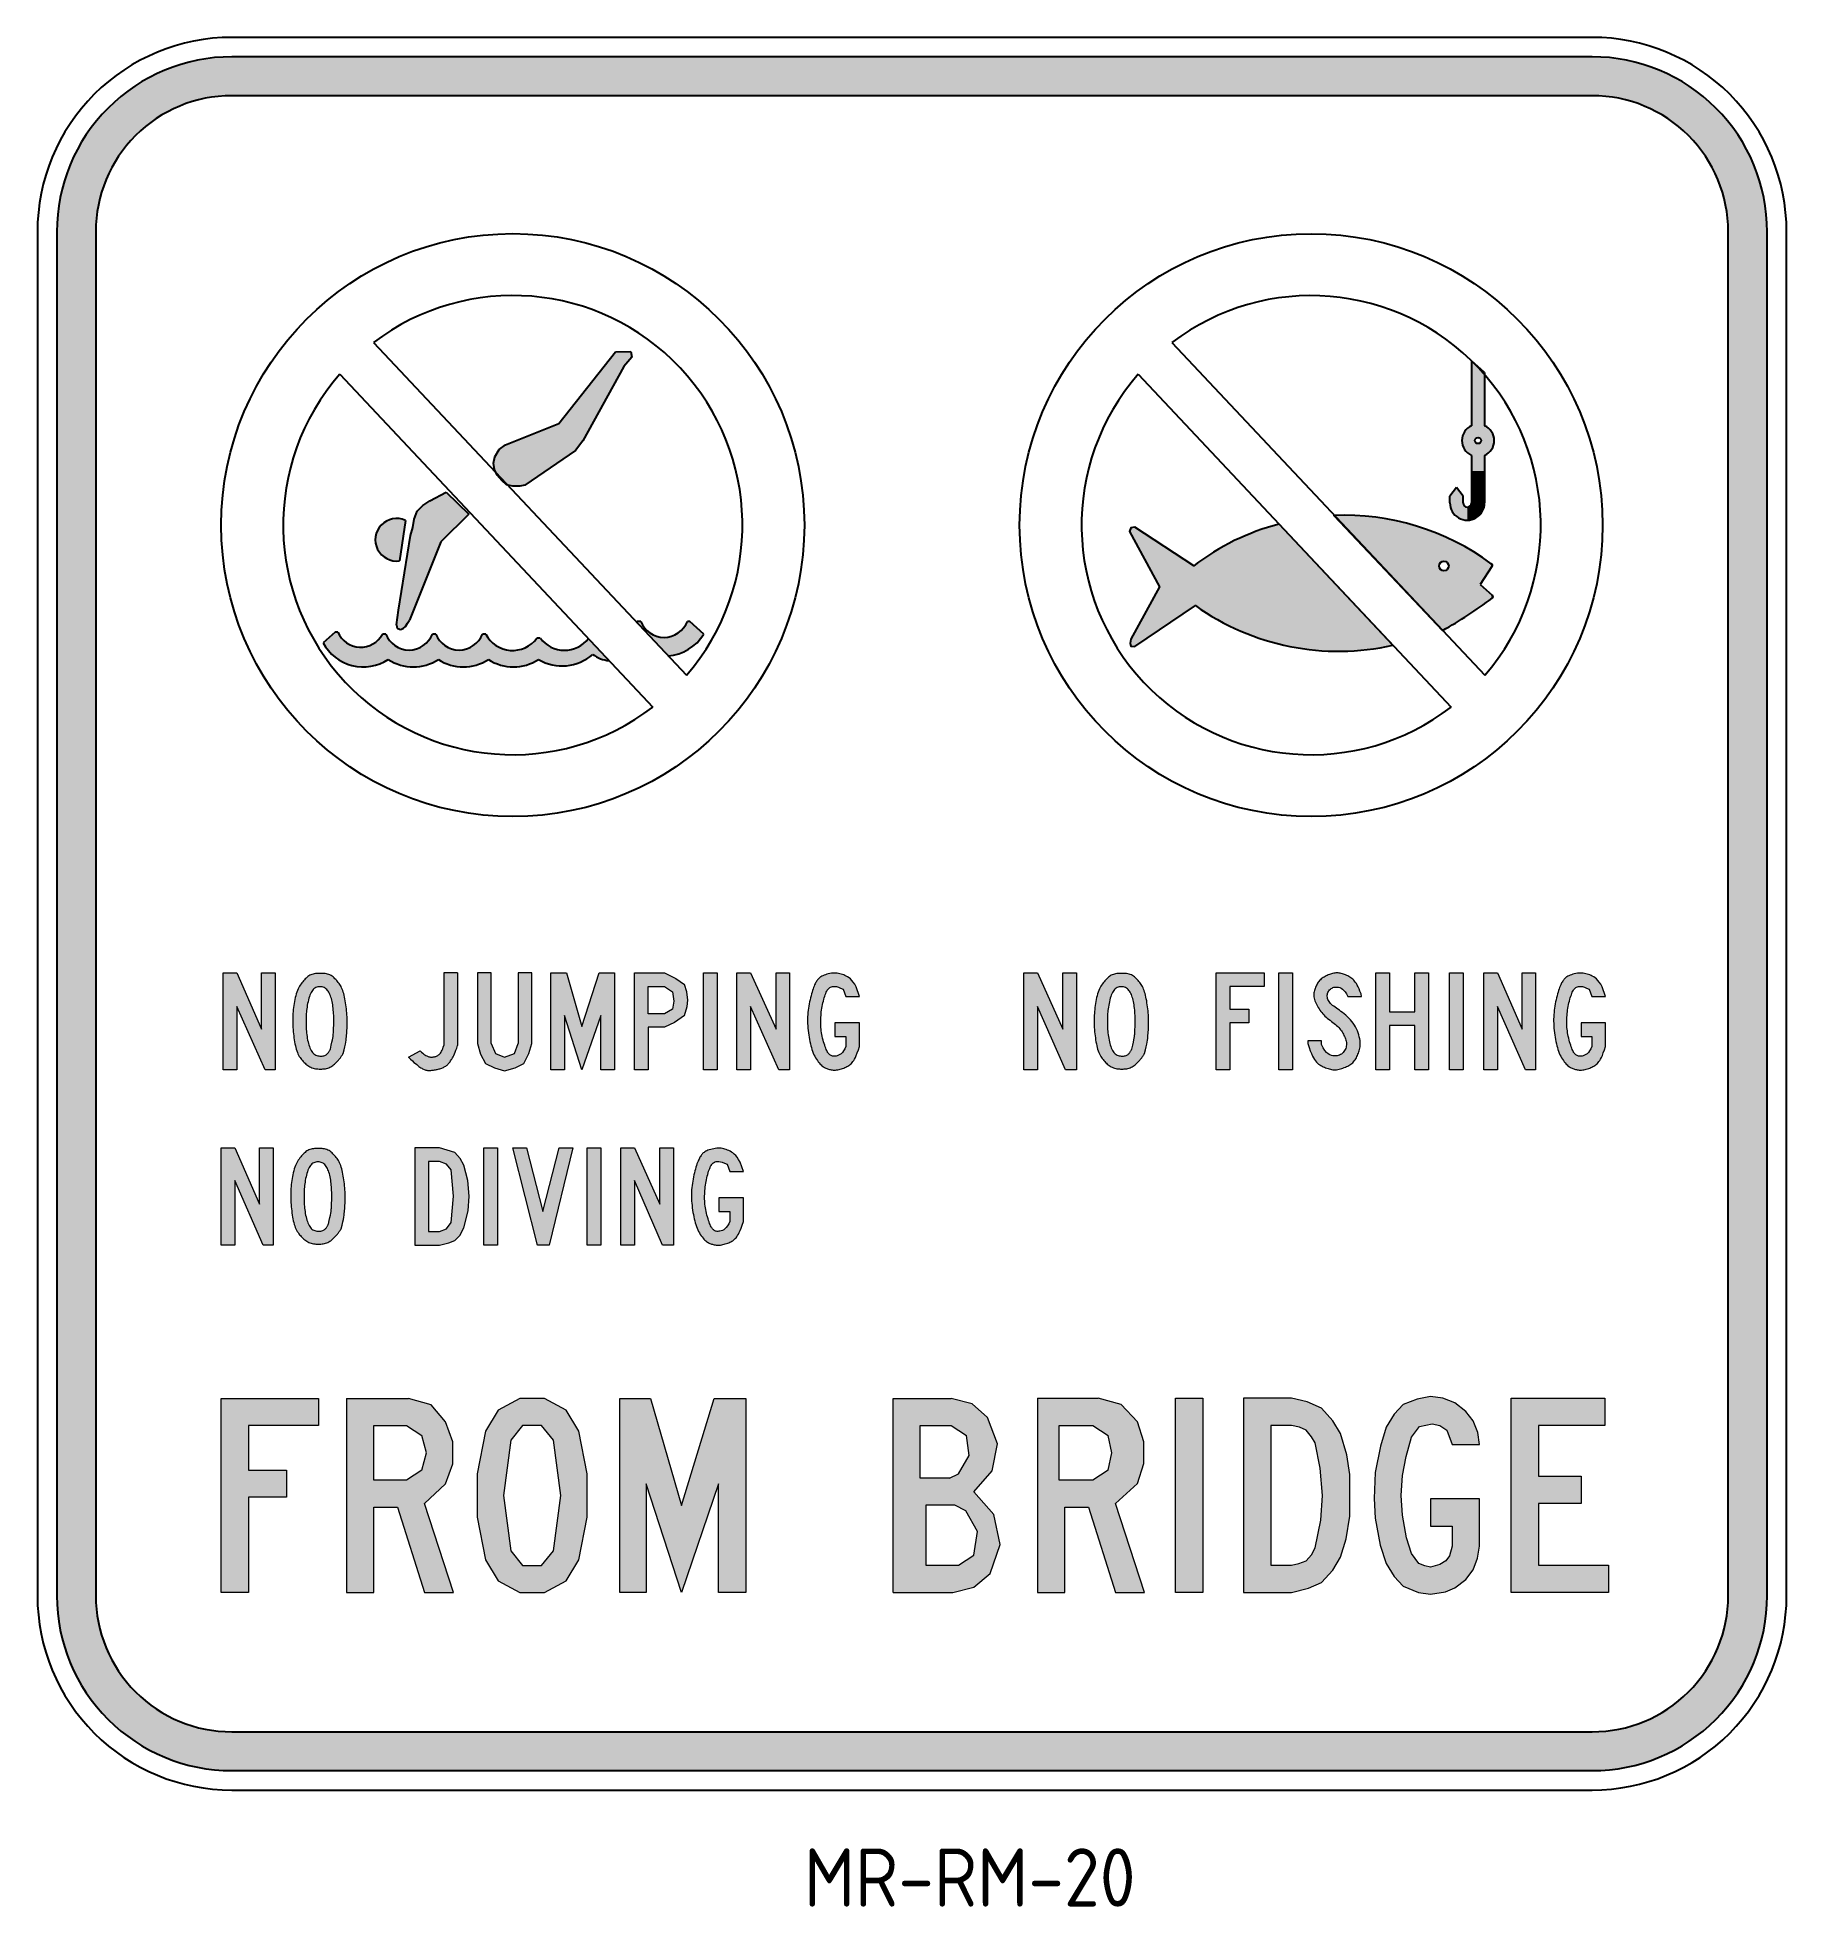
# Model space of a CAD drawing. Header units: millimetres. Extents: x 169.8 to 259.8, y 140.6 to 236.8.
import ezdxf

# ---------------------------------------------------------------- set-up
doc = ezdxf.new("R2010")
doc.units = ezdxf.units.MM
for name, color, linetype in [('L25', 1, 'Continuous'), ('L35', 3, 'Continuous'), ('T25', 1, 'Continuous')]:
    doc.layers.add(name, color=color, linetype=linetype)
doc.styles.add('ISO', font='iso.shx')

msp = doc.modelspace()

# ---------------------------------------------------------------- texts
at = {"layer": 'T25', "color": 3, "style": 'ISO'}
msp.add_text('MR-RM-20', height=3, dxfattribs=at).set_placement((209.229, 140.591))

# ---------------------------------------------------------------- hatches: boundary and pattern name
at = {"layer": 'L25'}
h = msp.add_hatch(color=256, dxfattribs=at)
edge = h.paths.add_edge_path()
edge.add_arc((179.789, 156.589), 9, 180, 270)
edge.add_line((179.789, 147.589), (249.789, 147.589))
edge.add_arc((249.789, 156.589), 9, 270, 360)
edge.add_line((258.789, 156.589), (258.789, 226.789))
edge.add_arc((249.789, 226.789), 9, 0, 90)
edge.add_line((249.789, 235.789), (179.789, 235.789))
edge.add_arc((179.789, 226.789), 9, 90, 180)
edge.add_line((170.789, 226.789), (170.789, 156.589))
edge = h.paths.add_edge_path(flags=16)
edge.add_arc((179.789, 156.589), 7, 180, 270)
edge.add_line((179.789, 149.589), (249.789, 149.589))
edge.add_arc((249.789, 156.589), 7, 270, 360)
edge.add_line((256.789, 156.589), (256.789, 226.789))
edge.add_arc((249.789, 226.789), 7, 0, 90)
edge.add_line((249.789, 233.789), (179.789, 233.789))
edge.add_arc((179.789, 226.789), 7, 90, 180)
edge.add_line((172.789, 226.789), (172.789, 156.589))
h = msp.add_hatch(color=256, dxfattribs=at)
h.dxf.hatch_style = 1
h.paths.add_polyline_path([(197.467, 215.533), (197.859, 216.018), (199.97, 219.844), (200.381, 220.33), (200.325, 220.628), (199.54, 220.61), (196.622, 216.91), (193.872, 215.826), (193.547, 215.581), (193.321, 215.209), (193.255, 214.884), (193.308, 214.553), (193.441, 214.254), (193.68, 213.982), (193.932, 213.763), (194.251, 213.69), (194.603, 213.697), (194.87, 213.741)])
for points in [[(244.252, 219.538), (243.578, 220.139), (243.578, 217.542), (244.252, 217.542)], [(243.14, 213.175), (242.803, 213.621), (242.466, 213.175), (242.466, 212.835, 0.417121), (243.367, 211.942), (243.367, 212.617, -0.425395), (243.14, 212.835)], [(243.578, 213.381), (244.252, 213.381), (244.252, 214.469), (243.578, 214.469)], [(190.555, 210.833), (191.99, 212.256), (190.822, 213.389), (189.981, 212.94), (189.625, 212.692), (189.33, 212.398), (189.175, 211.995), (189.098, 211.562), (188.989, 211.159), (188.369, 207.317), (188.26, 206.557), (188.276, 206.432), (188.339, 206.37), (188.464, 206.323), (188.605, 206.37), (188.73, 206.463), (188.84, 206.636), (188.931, 206.792)], [(243.367, 211.942, 0.237935), (244.082, 212.311), (243.578, 212.871), (243.578, 212.835, -0.40312), (243.367, 212.617)], [(244.252, 213.438), (243.578, 213.438), (243.578, 212.841), (244.06, 212.282, 0.168497), (244.252, 212.835)]]:
    msp.add_hatch(color=256, dxfattribs=at).paths.add_polyline_path(points)
h = msp.add_hatch(color=256, dxfattribs=at)
h.paths.add_polyline_path([(244.252, 217.542), (243.578, 217.542), (243.578, 216.804, 0.651484), (243.578, 215.279), (243.578, 214.469), (244.252, 214.469), (244.252, 215.279, 0.651484), (244.252, 216.804)])
h.paths.add_polyline_path([(244.074, 216.041, -1), (243.755, 216.041, -1)], flags=16)
h = msp.add_hatch(color=256, dxfattribs=at)
h.dxf.hatch_style = 1
h.paths.add_polyline_path([(188.727, 211.929, 1.334338), (188.423, 209.849)])
h = msp.add_hatch(color=256, dxfattribs=at)
edge = h.paths.add_edge_path()
edge.add_line((226.248, 211.584), (226.045, 211.555))
edge.add_line((226.045, 211.555), (225.987, 211.352))
edge.add_line((225.987, 211.352), (227.526, 208.509))
edge.add_line((227.526, 208.509), (226.045, 205.811))
edge.add_line((226.045, 205.811), (226.016, 205.608))
edge.add_line((226.016, 205.608), (226.045, 205.463))
edge.add_line((226.045, 205.463), (226.248, 205.434))
edge.add_line((226.248, 205.434), (229.369, 207.544))
edge.add_arc((236.746, 217.963), 12.767, 234.69852, 282.62172)
edge.add_line((239.536, 205.505), (233.677, 211.737))
edge.add_arc((236.754, 199.841), 12.288, 104.50132, 127.43999)
edge.add_line((229.284, 209.598), (226.248, 211.584))
h = msp.add_hatch(color=256, dxfattribs=at)
h.paths.add_polyline_path([(236.522, 212.19), (242.092, 206.265, 0.03072), (244.633, 207.924, 0.471707), (244.637, 208.088), (244.015, 208.625), (244.621, 209.556, 0.396845), (244.595, 209.7, 0.170221)])
h.paths.add_polyline_path([(242.403, 209.582, -1), (241.911, 209.582, -1)], flags=16)
h = msp.add_hatch(color=256, dxfattribs=at)
h.paths.add_polyline_path([(184.864, 184.724), (184.91, 184.917), (184.946, 185.071), (184.972, 185.195), (184.99, 185.292), (185.002, 185.371), (185.01, 185.436), (185.014, 185.495), (185.018, 185.554), (185.021, 185.618), (185.025, 185.688), (185.028, 185.762), (185.031, 185.84), (185.034, 185.922), (185.037, 186.007), (185.038, 186.095), (185.039, 186.184), (185.038, 186.275), (185.036, 186.366), (185.033, 186.458), (185.029, 186.55), (185.023, 186.642), (185.015, 186.733), (185.006, 186.823), (184.995, 186.911), (184.983, 186.998), (184.968, 187.082), (184.952, 187.164), (184.934, 187.243), (184.914, 187.32), (184.892, 187.393), (184.868, 187.462), (184.842, 187.528), (184.814, 187.589), (184.784, 187.646), (184.752, 187.698), (184.716, 187.746), (184.678, 187.788), (184.637, 187.825), (184.593, 187.857), (184.545, 187.884), (184.494, 187.904), (184.44, 187.919), (184.384, 187.927), (184.327, 187.93), (184.27, 187.927), (184.214, 187.919), (184.16, 187.904), (184.109, 187.884), (184.061, 187.857), (184.017, 187.825), (183.976, 187.787), (183.937, 187.742), (183.902, 187.691), (183.869, 187.634), (183.838, 187.57), (183.809, 187.499), (183.783, 187.421), (183.758, 187.338), (183.735, 187.251), (183.713, 187.16), (183.694, 187.068), (183.677, 186.976), (183.662, 186.885), (183.65, 186.796), (183.639, 186.71), (183.63, 186.627), (183.624, 186.546), (183.619, 186.467), (183.615, 186.388), (183.613, 186.31), (183.611, 186.232), (183.611, 186.152), (183.611, 186.07), (183.613, 185.987), (183.615, 185.902), (183.619, 185.816), (183.624, 185.729), (183.63, 185.641), (183.639, 185.551), (183.65, 185.461), (183.662, 185.37), (183.677, 185.28), (183.694, 185.19), (183.713, 185.103), (183.735, 185.017), (183.758, 184.936), (183.783, 184.858), (183.809, 184.786), (183.838, 184.719), (183.869, 184.657), (183.902, 184.602), (183.937, 184.552), (183.976, 184.509), (184.017, 184.471), (184.061, 184.439), (184.109, 184.412), (184.16, 184.392), (184.214, 184.377), (184.269, 184.367), (184.325, 184.362), (184.38, 184.361), (184.433, 184.364), (184.484, 184.371), (184.53, 184.381), (184.572, 184.394), (184.609, 184.41), (184.642, 184.428), (184.672, 184.449), (184.699, 184.472), (184.723, 184.497), (184.745, 184.523), (184.766, 184.552), (184.786, 184.582), (184.804, 184.612), (184.821, 184.64), (184.835, 184.667), (184.847, 184.69), (184.856, 184.708), (184.862, 184.72)], flags=16)
h.paths.add_polyline_path([(185.518, 184.49), (185.567, 184.678), (185.606, 184.836), (185.635, 184.97), (185.657, 185.083), (185.673, 185.181), (185.684, 185.269), (185.692, 185.351), (185.698, 185.432), (185.705, 185.517), (185.711, 185.604), (185.717, 185.695), (185.722, 185.788), (185.726, 185.883), (185.729, 185.981), (185.73, 186.08), (185.73, 186.181), (185.727, 186.282), (185.723, 186.384), (185.717, 186.487), (185.709, 186.589), (185.7, 186.692), (185.689, 186.795), (185.676, 186.898), (185.662, 187.001), (185.647, 187.102), (185.63, 187.203), (185.612, 187.301), (185.593, 187.397), (185.572, 187.489), (185.55, 187.577), (185.526, 187.66), (185.5, 187.738), (185.473, 187.81), (185.444, 187.875), (185.413, 187.937), (185.381, 187.994), (185.346, 188.048), (185.31, 188.1), (185.272, 188.15), (185.232, 188.2), (185.19, 188.25), (185.147, 188.299), (185.101, 188.346), (185.053, 188.392), (185.003, 188.434), (184.952, 188.474), (184.898, 188.508), (184.842, 188.538), (184.784, 188.563), (184.724, 188.582), (184.663, 188.596), (184.601, 188.607), (184.537, 188.614), (184.473, 188.619), (184.409, 188.621), (184.345, 188.621), (184.281, 188.621), (184.217, 188.619), (184.155, 188.615), (184.093, 188.608), (184.033, 188.598), (183.974, 188.585), (183.917, 188.569), (183.862, 188.547), (183.81, 188.521), (183.76, 188.491), (183.711, 188.456), (183.664, 188.418), (183.618, 188.376), (183.574, 188.332), (183.529, 188.285), (183.486, 188.236), (183.442, 188.186), (183.399, 188.133), (183.356, 188.078), (183.314, 188.019), (183.274, 187.956), (183.236, 187.889), (183.2, 187.816), (183.166, 187.738), (183.135, 187.654), (183.106, 187.564), (183.08, 187.47), (183.056, 187.372), (183.035, 187.272), (183.016, 187.17), (182.998, 187.067), (182.983, 186.965), (182.969, 186.863), (182.957, 186.762), (182.947, 186.662), (182.939, 186.561), (182.932, 186.461), (182.928, 186.359), (182.926, 186.257), (182.925, 186.154), (182.927, 186.049), (182.931, 185.942), (182.936, 185.835), (182.944, 185.727), (182.953, 185.619), (182.964, 185.512), (182.976, 185.405), (182.99, 185.299), (183.005, 185.195), (183.022, 185.093), (183.041, 184.993), (183.061, 184.897), (183.084, 184.804), (183.108, 184.715), (183.135, 184.631), (183.164, 184.552), (183.196, 184.479), (183.23, 184.412), (183.266, 184.349), (183.304, 184.29), (183.344, 184.235), (183.385, 184.182), (183.428, 184.133), (183.471, 184.085), (183.515, 184.04), (183.56, 183.995), (183.607, 183.953), (183.654, 183.914), (183.703, 183.877), (183.754, 183.843), (183.806, 183.812), (183.861, 183.785), (183.917, 183.762), (183.976, 183.743), (184.036, 183.727), (184.098, 183.714), (184.16, 183.705), (184.224, 183.699), (184.288, 183.695), (184.352, 183.694), (184.416, 183.695), (184.48, 183.699), (184.543, 183.705), (184.605, 183.714), (184.666, 183.727), (184.725, 183.743), (184.782, 183.762), (184.836, 183.785), (184.889, 183.812), (184.938, 183.842), (184.986, 183.875), (185.03, 183.91), (185.072, 183.945), (185.112, 183.982), (185.149, 184.018), (185.184, 184.053), (185.217, 184.087), (185.248, 184.12), (185.276, 184.152), (185.303, 184.183), (185.329, 184.214), (185.354, 184.245), (185.377, 184.276), (185.4, 184.308), (185.423, 184.34), (185.444, 184.373), (185.464, 184.403), (185.482, 184.431), (185.497, 184.455), (185.508, 184.474), (185.515, 184.486)])
h.paths.add_polyline_path([(179.354, 183.65), (179.354, 188.646), (180.054, 188.646), (181.315, 185.751), (181.315, 188.646), (182.016, 188.646), (182.016, 183.65), (181.502, 183.65), (180.054, 186.918), (180.054, 183.65)])
h = msp.add_hatch(color=256, dxfattribs=at)
h.paths.add_polyline_path([(196.211, 183.65), (196.211, 188.646), (197.005, 188.646), (197.799, 185.891), (198.686, 188.646), (199.48, 188.646), (199.48, 183.65), (198.78, 183.65), (198.78, 186.452), (197.799, 183.65), (196.912, 186.452), (196.912, 183.65)])
h.paths.add_polyline_path([(201.208, 187.946), (202.048, 187.946), (202.469, 187.666), (202.527, 187.197), (202.469, 186.778), (202.048, 186.545), (201.208, 186.545)], flags=16)
h.paths.add_polyline_path([(204.056, 183.65), (204.056, 188.646), (204.757, 188.646), (204.757, 183.65)])
h.paths.add_polyline_path([(205.784, 183.65), (205.784, 188.646), (206.484, 188.646), (207.792, 185.751), (207.792, 188.646), (208.492, 188.646), (208.492, 183.65), (207.932, 183.65), (206.484, 186.918), (206.484, 183.65)])
h.paths.add_polyline_path([(193.129, 188.646), (192.429, 188.646), (192.429, 185.004), (192.593, 184.462), (192.849, 183.977), (193.305, 183.76), (193.83, 183.603), (194.373, 183.76), (194.81, 183.977), (195.075, 184.502), (195.231, 185.004), (195.231, 188.646), (194.53, 188.646), (194.53, 185.004), (194.343, 184.49), (193.83, 184.304), (193.363, 184.49), (193.129, 185.004)])
h.paths.add_polyline_path([(211.922, 187.919), (211.845, 188.056), (211.769, 188.169), (211.694, 188.26), (211.621, 188.333), (211.549, 188.391), (211.478, 188.438), (211.409, 188.475), (211.341, 188.507), (211.274, 188.536), (211.207, 188.562), (211.141, 188.584), (211.075, 188.603), (211.007, 188.618), (210.938, 188.629), (210.867, 188.635), (210.794, 188.635), (210.717, 188.631), (210.639, 188.622), (210.561, 188.609), (210.483, 188.592), (210.407, 188.572), (210.335, 188.549), (210.268, 188.525), (210.206, 188.5), (210.152, 188.473), (210.105, 188.446), (210.063, 188.418), (210.026, 188.389), (209.993, 188.358), (209.963, 188.326), (209.935, 188.291), (209.908, 188.254), (209.882, 188.215), (209.856, 188.173), (209.831, 188.127), (209.805, 188.077), (209.78, 188.022), (209.754, 187.961), (209.728, 187.894), (209.702, 187.821), (209.675, 187.74), (209.648, 187.654), (209.621, 187.561), (209.595, 187.464), (209.569, 187.363), (209.545, 187.258), (209.522, 187.152), (209.501, 187.044), (209.481, 186.936), (209.464, 186.827), (209.449, 186.718), (209.437, 186.607), (209.427, 186.496), (209.42, 186.383), (209.417, 186.269), (209.416, 186.153), (209.419, 186.035), (209.426, 185.916), (209.435, 185.797), (209.446, 185.678), (209.461, 185.56), (209.477, 185.443), (209.495, 185.328), (209.515, 185.216), (209.536, 185.106), (209.559, 185), (209.583, 184.897), (209.61, 184.798), (209.639, 184.702), (209.67, 184.609), (209.705, 184.52), (209.742, 184.434), (209.783, 184.352), (209.826, 184.274), (209.872, 184.2), (209.919, 184.13), (209.966, 184.066), (210.014, 184.007), (210.062, 183.953), (210.108, 183.906), (210.153, 183.866), (210.196, 183.831), (210.239, 183.801), (210.28, 183.776), (210.322, 183.754), (210.364, 183.735), (210.406, 183.719), (210.449, 183.704), (210.494, 183.689), (210.539, 183.676), (210.587, 183.665), (210.636, 183.655), (210.687, 183.648), (210.74, 183.644), (210.795, 183.642), (210.852, 183.644), (210.912, 183.65), (210.973, 183.66), (211.035, 183.672), (211.097, 183.688), (211.16, 183.705), (211.221, 183.725), (211.28, 183.747), (211.337, 183.769), (211.391, 183.793), (211.442, 183.819), (211.491, 183.846), (211.537, 183.876), (211.582, 183.908), (211.625, 183.945), (211.668, 183.985), (211.709, 184.029), (211.75, 184.079), (211.791, 184.138), (211.833, 184.208), (211.877, 184.294), (211.924, 184.399), (211.974, 184.527), (212.028, 184.681), (212.088, 184.864), (212.088, 186.078), (210.827, 186.078), (210.827, 185.378), (211.387, 185.378), (211.387, 184.864), (211.332, 184.736), (211.271, 184.633), (211.207, 184.55), (211.141, 184.486), (211.074, 184.439), (211.008, 184.404), (210.945, 184.381), (210.885, 184.366), (210.831, 184.357), (210.782, 184.354), (210.737, 184.355), (210.696, 184.362), (210.659, 184.373), (210.624, 184.388), (210.593, 184.406), (210.563, 184.428), (210.534, 184.453), (210.507, 184.481), (210.48, 184.514), (210.454, 184.552), (210.429, 184.596), (210.403, 184.646), (210.377, 184.703), (210.351, 184.767), (210.323, 184.84), (210.296, 184.92), (210.268, 185.006), (210.242, 185.097), (210.216, 185.19), (210.192, 185.285), (210.17, 185.38), (210.151, 185.474), (210.135, 185.567), (210.122, 185.657), (210.112, 185.746), (210.105, 185.834), (210.099, 185.921), (210.096, 186.009), (210.095, 186.096), (210.096, 186.184), (210.098, 186.274), (210.102, 186.364), (210.107, 186.456), (210.114, 186.548), (210.124, 186.641), (210.135, 186.734), (210.149, 186.827), (210.165, 186.921), (210.184, 187.014), (210.205, 187.106), (210.228, 187.196), (210.252, 187.284), (210.277, 187.368), (210.303, 187.447), (210.328, 187.521), (210.354, 187.588), (210.38, 187.649), (210.405, 187.703), (210.431, 187.75), (210.459, 187.792), (210.489, 187.828), (210.522, 187.86), (210.557, 187.887), (210.598, 187.911), (210.643, 187.931), (210.694, 187.945), (210.754, 187.952), (210.825, 187.95), (210.907, 187.936), (211.004, 187.909), (211.117, 187.866), (211.247, 187.806), (211.387, 187.432), (212.088, 187.432)])
h.paths.add_polyline_path([(189.487, 184.63), (189.557, 184.565), (189.619, 184.51), (189.676, 184.464), (189.727, 184.426), (189.774, 184.396), (189.818, 184.372), (189.859, 184.353), (189.898, 184.339), (189.937, 184.328), (189.975, 184.32), (190.012, 184.315), (190.048, 184.313), (190.084, 184.312), (190.12, 184.314), (190.155, 184.318), (190.19, 184.323), (190.225, 184.329), (190.26, 184.338), (190.294, 184.348), (190.329, 184.361), (190.363, 184.377), (190.396, 184.396), (190.429, 184.419), (190.462, 184.447), (190.494, 184.479), (190.526, 184.517), (190.556, 184.561), (190.587, 184.612), (190.616, 184.672), (190.645, 184.741), (190.674, 184.82), (190.701, 184.911), (190.701, 188.646), (191.402, 188.646), (191.402, 184.911), (191.364, 184.778), (191.326, 184.661), (191.288, 184.56), (191.251, 184.471), (191.215, 184.394), (191.18, 184.326), (191.146, 184.266), (191.113, 184.211), (191.081, 184.161), (191.051, 184.115), (191.021, 184.072), (190.992, 184.033), (190.962, 183.996), (190.932, 183.963), (190.9, 183.931), (190.868, 183.902), (190.833, 183.874), (190.797, 183.848), (190.759, 183.823), (190.719, 183.801), (190.678, 183.78), (190.636, 183.76), (190.593, 183.743), (190.548, 183.726), (190.503, 183.712), (190.457, 183.699), (190.411, 183.687), (190.364, 183.677), (190.317, 183.667), (190.27, 183.659), (190.223, 183.651), (190.176, 183.644), (190.13, 183.638), (190.084, 183.632), (190.039, 183.628), (189.994, 183.625), (189.949, 183.624), (189.905, 183.625), (189.862, 183.629), (189.819, 183.635), (189.777, 183.644), (189.735, 183.656), (189.692, 183.672), (189.649, 183.69), (189.606, 183.712), (189.561, 183.737), (189.515, 183.766), (189.467, 183.798), (189.417, 183.833), (189.363, 183.874), (189.304, 183.921), (189.239, 183.976), (189.165, 184.04), (189.082, 184.115), (188.987, 184.202), (188.88, 184.304)])
h.paths.add_polyline_path([(203.076, 186.452), (202.576, 186.095), (202.048, 185.844), (201.208, 185.844), (201.208, 183.65), (200.507, 183.65), (200.507, 188.646), (202.048, 188.646), (202.634, 188.357), (203.076, 188.039), (203.204, 187.661), (203.262, 187.245), (203.224, 186.907)])
h = msp.add_hatch(color=256, dxfattribs=at)
h.paths.add_polyline_path([(226.097, 184.724), (226.143, 184.917), (226.178, 185.071), (226.204, 185.195), (226.223, 185.292), (226.235, 185.371), (226.242, 185.436), (226.247, 185.495), (226.25, 185.554), (226.254, 185.618), (226.257, 185.688), (226.261, 185.762), (226.264, 185.84), (226.267, 185.922), (226.269, 186.007), (226.271, 186.095), (226.271, 186.184), (226.271, 186.275), (226.269, 186.366), (226.266, 186.458), (226.261, 186.55), (226.255, 186.642), (226.248, 186.733), (226.239, 186.823), (226.228, 186.911), (226.216, 186.998), (226.201, 187.082), (226.185, 187.164), (226.167, 187.243), (226.147, 187.32), (226.125, 187.393), (226.101, 187.462), (226.075, 187.528), (226.047, 187.589), (226.017, 187.646), (225.984, 187.698), (225.949, 187.746), (225.911, 187.788), (225.87, 187.825), (225.826, 187.857), (225.778, 187.884), (225.726, 187.904), (225.672, 187.919), (225.617, 187.927), (225.56, 187.93), (225.503, 187.927), (225.447, 187.919), (225.393, 187.904), (225.342, 187.884), (225.294, 187.857), (225.25, 187.825), (225.208, 187.787), (225.17, 187.742), (225.135, 187.691), (225.102, 187.634), (225.071, 187.57), (225.042, 187.499), (225.015, 187.421), (224.99, 187.338), (224.967, 187.251), (224.946, 187.16), (224.927, 187.068), (224.91, 186.976), (224.895, 186.885), (224.882, 186.796), (224.872, 186.71), (224.863, 186.627), (224.856, 186.546), (224.851, 186.467), (224.848, 186.388), (224.845, 186.31), (224.844, 186.232), (224.844, 186.152), (224.844, 186.07), (224.845, 185.987), (224.848, 185.902), (224.851, 185.816), (224.856, 185.729), (224.863, 185.641), (224.872, 185.551), (224.882, 185.461), (224.895, 185.37), (224.91, 185.28), (224.927, 185.19), (224.946, 185.103), (224.967, 185.017), (224.99, 184.936), (225.015, 184.858), (225.042, 184.786), (225.071, 184.719), (225.102, 184.657), (225.135, 184.602), (225.17, 184.552), (225.208, 184.509), (225.25, 184.471), (225.294, 184.439), (225.342, 184.412), (225.393, 184.392), (225.447, 184.377), (225.502, 184.367), (225.558, 184.362), (225.613, 184.361), (225.666, 184.364), (225.717, 184.371), (225.763, 184.381), (225.805, 184.394), (225.842, 184.41), (225.875, 184.428), (225.905, 184.449), (225.931, 184.472), (225.955, 184.497), (225.978, 184.523), (225.999, 184.552), (226.018, 184.582), (226.037, 184.612), (226.053, 184.64), (226.068, 184.667), (226.08, 184.69), (226.089, 184.708), (226.095, 184.72)], flags=16)
h.paths.add_polyline_path([(226.751, 184.49), (226.8, 184.678), (226.838, 184.836), (226.868, 184.97), (226.89, 185.083), (226.905, 185.181), (226.916, 185.269), (226.924, 185.351), (226.931, 185.432), (226.938, 185.517), (226.944, 185.604), (226.95, 185.695), (226.955, 185.788), (226.959, 185.883), (226.962, 185.981), (226.963, 186.08), (226.962, 186.181), (226.96, 186.282), (226.956, 186.384), (226.95, 186.487), (226.942, 186.589), (226.932, 186.692), (226.921, 186.795), (226.909, 186.898), (226.895, 187.001), (226.88, 187.102), (226.863, 187.203), (226.845, 187.301), (226.826, 187.397), (226.805, 187.489), (226.782, 187.577), (226.758, 187.66), (226.733, 187.738), (226.705, 187.81), (226.676, 187.875), (226.646, 187.937), (226.613, 187.994), (226.579, 188.048), (226.543, 188.1), (226.505, 188.15), (226.465, 188.2), (226.423, 188.25), (226.379, 188.299), (226.334, 188.346), (226.286, 188.392), (226.236, 188.434), (226.184, 188.474), (226.13, 188.508), (226.075, 188.538), (226.017, 188.563), (225.957, 188.582), (225.896, 188.596), (225.833, 188.607), (225.77, 188.614), (225.706, 188.619), (225.642, 188.621), (225.577, 188.621), (225.513, 188.621), (225.45, 188.619), (225.387, 188.615), (225.326, 188.608), (225.265, 188.598), (225.207, 188.585), (225.15, 188.569), (225.095, 188.547), (225.043, 188.521), (224.992, 188.491), (224.944, 188.456), (224.897, 188.418), (224.851, 188.376), (224.806, 188.332), (224.762, 188.285), (224.718, 188.236), (224.675, 188.186), (224.631, 188.133), (224.589, 188.078), (224.547, 188.019), (224.507, 187.956), (224.469, 187.889), (224.432, 187.816), (224.399, 187.738), (224.367, 187.654), (224.339, 187.564), (224.313, 187.47), (224.289, 187.372), (224.268, 187.272), (224.248, 187.17), (224.231, 187.067), (224.216, 186.965), (224.202, 186.863), (224.19, 186.762), (224.18, 186.662), (224.172, 186.561), (224.165, 186.461), (224.161, 186.359), (224.158, 186.257), (224.158, 186.154), (224.16, 186.049), (224.163, 185.942), (224.169, 185.835), (224.177, 185.727), (224.186, 185.619), (224.197, 185.512), (224.209, 185.405), (224.223, 185.299), (224.238, 185.195), (224.255, 185.093), (224.274, 184.993), (224.294, 184.897), (224.316, 184.804), (224.341, 184.715), (224.368, 184.631), (224.397, 184.552), (224.429, 184.479), (224.463, 184.412), (224.499, 184.349), (224.537, 184.29), (224.577, 184.235), (224.618, 184.182), (224.661, 184.133), (224.704, 184.085), (224.748, 184.04), (224.793, 183.995), (224.839, 183.953), (224.887, 183.914), (224.936, 183.877), (224.986, 183.843), (225.039, 183.812), (225.093, 183.785), (225.15, 183.762), (225.209, 183.743), (225.269, 183.727), (225.33, 183.714), (225.393, 183.705), (225.457, 183.699), (225.521, 183.695), (225.585, 183.694), (225.649, 183.695), (225.713, 183.699), (225.776, 183.705), (225.838, 183.714), (225.898, 183.727), (225.957, 183.743), (226.014, 183.762), (226.069, 183.785), (226.121, 183.812), (226.171, 183.842), (226.218, 183.875), (226.263, 183.91), (226.305, 183.945), (226.345, 183.982), (226.382, 184.018), (226.417, 184.053), (226.45, 184.087), (226.48, 184.12), (226.509, 184.152), (226.536, 184.183), (226.562, 184.214), (226.586, 184.245), (226.61, 184.276), (226.633, 184.308), (226.656, 184.34), (226.677, 184.373), (226.697, 184.403), (226.715, 184.431), (226.729, 184.455), (226.741, 184.474), (226.748, 184.486)])
h.paths.add_polyline_path([(230.44, 183.65), (230.44, 188.646), (232.914, 188.646), (232.914, 187.946), (231.14, 187.946), (231.14, 186.778), (232.121, 186.778), (232.121, 186.078), (231.14, 186.078), (231.14, 183.65)])
h.paths.add_polyline_path([(233.662, 183.65), (233.662, 188.646), (234.362, 188.646), (234.362, 183.65)])
h.paths.add_polyline_path([(238.658, 183.65), (238.658, 188.646), (239.359, 188.646), (239.359, 186.638), (240.666, 186.638), (240.666, 188.646), (241.366, 188.646), (241.366, 183.65), (240.666, 183.65), (240.666, 185.938), (239.359, 185.938), (239.359, 183.65)])
h.paths.add_polyline_path([(242.44, 183.65), (242.44, 188.646), (243.141, 188.646), (243.141, 183.65)])
h.paths.add_polyline_path([(244.215, 183.65), (244.215, 188.646), (244.915, 188.646), (246.176, 185.751), (246.176, 188.646), (246.877, 188.646), (246.877, 183.65), (246.363, 183.65), (244.915, 186.918), (244.915, 183.65)])
h.paths.add_polyline_path([(220.54, 183.65), (220.54, 188.646), (221.24, 188.646), (222.548, 185.751), (222.548, 188.646), (223.248, 188.646), (223.248, 183.65), (222.688, 183.65), (221.24, 186.918), (221.24, 183.65)])
h.paths.add_polyline_path([(237.891, 187.56), (237.838, 187.698), (237.788, 187.818), (237.741, 187.922), (237.695, 188.012), (237.651, 188.09), (237.607, 188.157), (237.562, 188.215), (237.516, 188.267), (237.469, 188.313), (237.419, 188.355), (237.368, 188.393), (237.316, 188.427), (237.263, 188.458), (237.209, 188.487), (237.154, 188.513), (237.098, 188.537), (237.043, 188.559), (236.987, 188.58), (236.931, 188.599), (236.875, 188.615), (236.819, 188.628), (236.763, 188.638), (236.708, 188.644), (236.652, 188.646), (236.596, 188.644), (236.541, 188.638), (236.485, 188.628), (236.43, 188.615), (236.375, 188.599), (236.319, 188.58), (236.264, 188.559), (236.208, 188.537), (236.153, 188.513), (236.098, 188.487), (236.044, 188.46), (235.991, 188.43), (235.94, 188.399), (235.89, 188.366), (235.844, 188.33), (235.801, 188.292), (235.761, 188.251), (235.724, 188.208), (235.69, 188.162), (235.659, 188.115), (235.63, 188.065), (235.604, 188.013), (235.578, 187.96), (235.554, 187.906), (235.532, 187.849), (235.511, 187.792), (235.492, 187.733), (235.477, 187.672), (235.466, 187.61), (235.459, 187.547), (235.458, 187.481), (235.463, 187.414), (235.475, 187.346), (235.493, 187.276), (235.517, 187.206), (235.545, 187.135), (235.577, 187.064), (235.613, 186.994), (235.651, 186.925), (235.691, 186.857), (235.733, 186.791), (235.776, 186.726), (235.821, 186.663), (235.869, 186.602), (235.919, 186.541), (235.973, 186.483), (236.03, 186.425), (236.091, 186.368), (236.157, 186.312), (236.226, 186.257), (236.297, 186.203), (236.369, 186.149), (236.44, 186.095), (236.509, 186.042), (236.576, 185.988), (236.638, 185.934), (236.695, 185.88), (236.748, 185.826), (236.795, 185.771), (236.839, 185.715), (236.879, 185.659), (236.916, 185.603), (236.951, 185.546), (236.984, 185.488), (237.015, 185.429), (237.045, 185.369), (237.071, 185.309), (237.095, 185.248), (237.114, 185.187), (237.129, 185.125), (237.14, 185.063), (237.144, 185), (237.143, 184.937), (237.135, 184.875), (237.122, 184.813), (237.103, 184.753), (237.079, 184.696), (237.05, 184.642), (237.016, 184.591), (236.977, 184.545), (236.934, 184.504), (236.887, 184.468), (236.835, 184.437), (236.78, 184.412), (236.72, 184.393), (236.656, 184.379), (236.589, 184.371), (236.518, 184.37), (236.443, 184.375), (236.365, 184.391), (236.285, 184.422), (236.202, 184.472), (236.117, 184.547), (236.031, 184.649), (235.944, 184.785), (235.856, 184.957), (235.856, 185.144), (235.156, 185.144), (235.156, 185.004), (235.222, 184.803), (235.283, 184.632), (235.34, 184.487), (235.394, 184.366), (235.446, 184.265), (235.497, 184.181), (235.548, 184.111), (235.6, 184.051), (235.654, 183.998), (235.711, 183.951), (235.769, 183.91), (235.828, 183.873), (235.888, 183.841), (235.949, 183.812), (236.01, 183.786), (236.071, 183.762), (236.133, 183.739), (236.194, 183.719), (236.255, 183.7), (236.317, 183.684), (236.379, 183.671), (236.441, 183.662), (236.504, 183.657), (236.569, 183.657), (236.634, 183.662), (236.7, 183.671), (236.767, 183.684), (236.833, 183.701), (236.899, 183.72), (236.964, 183.742), (237.028, 183.767), (237.09, 183.792), (237.151, 183.819), (237.209, 183.847), (237.265, 183.877), (237.318, 183.909), (237.369, 183.944), (237.418, 183.981), (237.464, 184.021), (237.507, 184.065), (237.547, 184.113), (237.584, 184.164), (237.619, 184.218), (237.652, 184.274), (237.682, 184.333), (237.71, 184.392), (237.736, 184.453), (237.76, 184.514), (237.782, 184.576), (237.803, 184.638), (237.82, 184.702), (237.835, 184.768), (237.845, 184.837), (237.852, 184.91), (237.853, 184.987), (237.85, 185.07), (237.841, 185.159), (237.826, 185.253), (237.805, 185.351), (237.778, 185.452), (237.745, 185.554), (237.705, 185.657), (237.66, 185.76), (237.607, 185.86), (237.549, 185.958), (237.484, 186.052), (237.415, 186.143), (237.342, 186.231), (237.265, 186.314), (237.186, 186.393), (237.105, 186.468), (237.024, 186.537), (236.942, 186.602), (236.861, 186.662), (236.782, 186.719), (236.705, 186.773), (236.63, 186.824), (236.56, 186.874), (236.493, 186.924), (236.432, 186.973), (236.377, 187.023), (236.327, 187.074), (236.284, 187.125), (236.246, 187.176), (236.215, 187.228), (236.19, 187.281), (236.172, 187.333), (236.16, 187.385), (236.154, 187.438), (236.155, 187.49), (236.162, 187.541), (236.174, 187.591), (236.192, 187.639), (236.216, 187.684), (236.244, 187.727), (236.277, 187.767), (236.314, 187.803), (236.355, 187.835), (236.4, 187.862), (236.449, 187.885), (236.501, 187.901), (236.556, 187.912), (236.613, 187.917), (236.673, 187.915), (236.736, 187.905), (236.8, 187.885), (236.866, 187.854), (236.933, 187.808), (237.002, 187.745), (237.071, 187.663), (237.14, 187.56), (237.21, 187.432), (237.911, 187.432)])
h.paths.add_polyline_path([(250.306, 187.919), (250.229, 188.056), (250.153, 188.169), (250.079, 188.26), (250.005, 188.333), (249.933, 188.391), (249.863, 188.438), (249.793, 188.475), (249.725, 188.507), (249.658, 188.536), (249.592, 188.562), (249.526, 188.584), (249.459, 188.603), (249.392, 188.618), (249.323, 188.629), (249.252, 188.635), (249.178, 188.635), (249.102, 188.631), (249.023, 188.622), (248.945, 188.609), (248.867, 188.592), (248.791, 188.572), (248.719, 188.549), (248.652, 188.525), (248.591, 188.5), (248.537, 188.473), (248.489, 188.446), (248.447, 188.418), (248.41, 188.389), (248.377, 188.358), (248.347, 188.326), (248.319, 188.291), (248.293, 188.254), (248.267, 188.215), (248.241, 188.173), (248.215, 188.127), (248.19, 188.077), (248.164, 188.022), (248.138, 187.961), (248.112, 187.894), (248.086, 187.821), (248.059, 187.74), (248.032, 187.654), (248.006, 187.561), (247.979, 187.464), (247.954, 187.363), (247.929, 187.258), (247.906, 187.152), (247.885, 187.044), (247.865, 186.936), (247.848, 186.827), (247.833, 186.718), (247.821, 186.607), (247.811, 186.496), (247.805, 186.383), (247.801, 186.269), (247.801, 186.153), (247.804, 186.035), (247.81, 185.916), (247.819, 185.797), (247.831, 185.678), (247.845, 185.56), (247.861, 185.443), (247.879, 185.328), (247.899, 185.216), (247.92, 185.106), (247.943, 185), (247.967, 184.897), (247.994, 184.798), (248.023, 184.702), (248.055, 184.609), (248.089, 184.52), (248.126, 184.434), (248.167, 184.352), (248.211, 184.274), (248.256, 184.2), (248.303, 184.13), (248.351, 184.066), (248.399, 184.007), (248.446, 183.953), (248.492, 183.906), (248.537, 183.866), (248.58, 183.831), (248.623, 183.801), (248.665, 183.776), (248.706, 183.754), (248.748, 183.735), (248.79, 183.719), (248.833, 183.704), (248.878, 183.689), (248.924, 183.676), (248.971, 183.665), (249.02, 183.655), (249.071, 183.648), (249.124, 183.644), (249.179, 183.642), (249.237, 183.644), (249.296, 183.65), (249.357, 183.66), (249.419, 183.672), (249.482, 183.688), (249.544, 183.705), (249.605, 183.725), (249.664, 183.747), (249.721, 183.769), (249.775, 183.793), (249.826, 183.819), (249.875, 183.846), (249.922, 183.876), (249.966, 183.908), (250.01, 183.945), (250.052, 183.985), (250.093, 184.029), (250.134, 184.079), (250.175, 184.138), (250.217, 184.208), (250.261, 184.294), (250.308, 184.399), (250.358, 184.527), (250.413, 184.681), (250.472, 184.864), (250.472, 186.078), (249.211, 186.078), (249.211, 185.378), (249.772, 185.378), (249.772, 184.864), (249.716, 184.736), (249.656, 184.633), (249.591, 184.55), (249.525, 184.486), (249.458, 184.439), (249.393, 184.404), (249.329, 184.381), (249.27, 184.366), (249.216, 184.357), (249.166, 184.354), (249.121, 184.355), (249.081, 184.362), (249.043, 184.373), (249.009, 184.388), (248.977, 184.406), (248.947, 184.428), (248.918, 184.453), (248.891, 184.481), (248.864, 184.514), (248.839, 184.552), (248.813, 184.596), (248.787, 184.646), (248.761, 184.703), (248.735, 184.767), (248.708, 184.84), (248.68, 184.92), (248.653, 185.006), (248.626, 185.097), (248.6, 185.19), (248.576, 185.285), (248.554, 185.38), (248.535, 185.474), (248.519, 185.567), (248.507, 185.657), (248.496, 185.746), (248.489, 185.834), (248.484, 185.921), (248.481, 186.009), (248.479, 186.096), (248.48, 186.184), (248.482, 186.274), (248.486, 186.364), (248.491, 186.456), (248.499, 186.548), (248.508, 186.641), (248.519, 186.734), (248.533, 186.827), (248.55, 186.921), (248.568, 187.014), (248.589, 187.106), (248.612, 187.196), (248.636, 187.284), (248.661, 187.368), (248.687, 187.447), (248.713, 187.521), (248.739, 187.588), (248.764, 187.649), (248.789, 187.703), (248.816, 187.75), (248.843, 187.792), (248.873, 187.828), (248.906, 187.86), (248.942, 187.887), (248.982, 187.911), (249.027, 187.931), (249.078, 187.945), (249.139, 187.952), (249.209, 187.95), (249.292, 187.936), (249.388, 187.909), (249.501, 187.866), (249.632, 187.806), (249.772, 187.432), (250.472, 187.432)])
h = msp.add_hatch(color=256, dxfattribs=at)
h.paths.add_polyline_path([(189.909, 175.338), (190.47, 175.338), (190.843, 175.478), (191.077, 175.805), (191.202, 177.145), (191.077, 178.513), (190.843, 178.793), (190.47, 178.933), (189.909, 178.933)], flags=16)
h.paths.add_polyline_path([(189.209, 174.637), (190.47, 174.637), (190.951, 174.747), (191.263, 174.871), (191.525, 175.129), (191.73, 175.525), (191.95, 176.402), (192.011, 177.159), (191.928, 177.952), (191.73, 178.747), (191.546, 179.098), (191.263, 179.4), (190.47, 179.634), (189.209, 179.634)])
h.paths.add_polyline_path([(192.758, 174.637), (192.758, 179.634), (193.458, 179.634), (193.458, 174.637)])
h.paths.add_polyline_path([(195.513, 174.637), (194.252, 179.634), (194.952, 179.634), (195.793, 176.365), (196.633, 179.634), (197.334, 179.634), (196.12, 174.637)])
h.paths.add_polyline_path([(198.081, 174.637), (198.081, 179.634), (198.781, 179.634), (198.781, 174.637)])
h.paths.add_polyline_path([(199.809, 174.637), (199.809, 179.634), (200.509, 179.634), (201.817, 176.739), (201.817, 179.634), (202.517, 179.634), (202.517, 174.637), (201.957, 174.637), (200.509, 177.953), (200.509, 174.637)])
h.paths.add_polyline_path([(179.25, 174.637), (179.25, 179.634), (179.95, 179.634), (181.211, 176.739), (181.211, 179.634), (181.912, 179.634), (181.912, 174.637), (181.398, 174.637), (179.95, 177.953), (179.95, 174.637)])
h.paths.add_polyline_path([(184.76, 175.711), (184.806, 175.904), (184.842, 176.059), (184.868, 176.182), (184.886, 176.28), (184.898, 176.358), (184.906, 176.424), (184.91, 176.483), (184.914, 176.542), (184.917, 176.606), (184.921, 176.675), (184.924, 176.749), (184.928, 176.828), (184.93, 176.91), (184.933, 176.995), (184.934, 177.083), (184.935, 177.172), (184.934, 177.263), (184.932, 177.354), (184.929, 177.446), (184.925, 177.538), (184.919, 177.63), (184.911, 177.72), (184.902, 177.81), (184.891, 177.899), (184.879, 177.985), (184.864, 178.07), (184.848, 178.152), (184.83, 178.231), (184.81, 178.307), (184.788, 178.38), (184.764, 178.45), (184.738, 178.515), (184.711, 178.577), (184.68, 178.633), (184.648, 178.686), (184.612, 178.733), (184.574, 178.776), (184.533, 178.813), (184.489, 178.845), (184.441, 178.871), (184.39, 178.892), (184.336, 178.906), (184.28, 178.915), (184.223, 178.918), (184.166, 178.915), (184.111, 178.906), (184.056, 178.892), (184.005, 178.871), (183.957, 178.845), (183.913, 178.813), (183.872, 178.774), (183.833, 178.73), (183.798, 178.679), (183.765, 178.621), (183.734, 178.557), (183.706, 178.486), (183.679, 178.409), (183.654, 178.326), (183.631, 178.238), (183.61, 178.148), (183.59, 178.056), (183.573, 177.964), (183.559, 177.872), (183.546, 177.783), (183.535, 177.697), (183.527, 177.614), (183.52, 177.534), (183.515, 177.454), (183.511, 177.376), (183.509, 177.298), (183.507, 177.219), (183.507, 177.139), (183.507, 177.058), (183.509, 176.975), (183.511, 176.89), (183.515, 176.804), (183.52, 176.717), (183.527, 176.628), (183.535, 176.539), (183.546, 176.449), (183.559, 176.358), (183.573, 176.268), (183.59, 176.178), (183.61, 176.09), (183.631, 176.005), (183.654, 175.923), (183.679, 175.846), (183.706, 175.773), (183.734, 175.706), (183.765, 175.645), (183.798, 175.59), (183.833, 175.54), (183.872, 175.496), (183.913, 175.458), (183.957, 175.426), (184.005, 175.4), (184.056, 175.38), (184.11, 175.365), (184.166, 175.355), (184.221, 175.349), (184.276, 175.349), (184.33, 175.352), (184.38, 175.359), (184.426, 175.369), (184.468, 175.382), (184.505, 175.398), (184.538, 175.416), (184.568, 175.437), (184.595, 175.459), (184.619, 175.484), (184.641, 175.511), (184.662, 175.539), (184.682, 175.569), (184.7, 175.599), (184.717, 175.628), (184.731, 175.655), (184.743, 175.678), (184.752, 175.696), (184.758, 175.707)], flags=16)
h.paths.add_polyline_path([(185.414, 175.478), (185.463, 175.666), (185.502, 175.824), (185.531, 175.957), (185.553, 176.071), (185.569, 176.169), (185.58, 176.257), (185.588, 176.339), (185.594, 176.42), (185.601, 176.504), (185.607, 176.592), (185.613, 176.682), (185.618, 176.776), (185.622, 176.871), (185.625, 176.969), (185.626, 177.068), (185.626, 177.168), (185.623, 177.27), (185.619, 177.372), (185.613, 177.474), (185.605, 177.577), (185.596, 177.68), (185.585, 177.783), (185.572, 177.886), (185.558, 177.988), (185.543, 178.09), (185.526, 178.19), (185.508, 178.289), (185.489, 178.385), (185.468, 178.477), (185.446, 178.565), (185.422, 178.648), (185.396, 178.726), (185.369, 178.797), (185.34, 178.863), (185.309, 178.924), (185.277, 178.982), (185.242, 179.036), (185.206, 179.088), (185.168, 179.138), (185.128, 179.188), (185.086, 179.237), (185.043, 179.286), (184.997, 179.334), (184.949, 179.379), (184.899, 179.422), (184.848, 179.461), (184.794, 179.496), (184.738, 179.526), (184.68, 179.55), (184.62, 179.569), (184.559, 179.584), (184.497, 179.595), (184.433, 179.602), (184.369, 179.606), (184.305, 179.608), (184.241, 179.609), (184.177, 179.608), (184.113, 179.606), (184.051, 179.602), (183.989, 179.596), (183.929, 179.586), (183.87, 179.573), (183.813, 179.556), (183.758, 179.535), (183.706, 179.509), (183.656, 179.478), (183.607, 179.444), (183.56, 179.405), (183.515, 179.364), (183.47, 179.319), (183.426, 179.273), (183.382, 179.224), (183.338, 179.173), (183.295, 179.121), (183.252, 179.065), (183.211, 179.006), (183.17, 178.944), (183.132, 178.876), (183.096, 178.804), (183.062, 178.726), (183.031, 178.641), (183.002, 178.552), (182.976, 178.458), (182.953, 178.36), (182.931, 178.259), (182.912, 178.157), (182.894, 178.055), (182.879, 177.952), (182.865, 177.85), (182.853, 177.75), (182.843, 177.649), (182.835, 177.549), (182.829, 177.448), (182.824, 177.347), (182.822, 177.245), (182.821, 177.141), (182.823, 177.036), (182.827, 176.93), (182.832, 176.823), (182.84, 176.715), (182.849, 176.607), (182.86, 176.5), (182.872, 176.393), (182.886, 176.287), (182.902, 176.183), (182.918, 176.08), (182.937, 175.981), (182.957, 175.884), (182.98, 175.791), (183.004, 175.703), (183.031, 175.619), (183.06, 175.54), (183.092, 175.467), (183.126, 175.399), (183.162, 175.336), (183.2, 175.277), (183.24, 175.222), (183.281, 175.17), (183.324, 175.121), (183.367, 175.073), (183.411, 175.027), (183.456, 174.983), (183.503, 174.941), (183.55, 174.901), (183.599, 174.864), (183.65, 174.83), (183.702, 174.8), (183.757, 174.773), (183.813, 174.75), (183.872, 174.73), (183.932, 174.714), (183.994, 174.702), (184.056, 174.693), (184.12, 174.686), (184.184, 174.682), (184.248, 174.681), (184.312, 174.682), (184.376, 174.686), (184.439, 174.693), (184.501, 174.702), (184.562, 174.714), (184.621, 174.73), (184.678, 174.75), (184.733, 174.773), (184.785, 174.8), (184.834, 174.83), (184.882, 174.863), (184.926, 174.897), (184.968, 174.933), (185.008, 174.969), (185.046, 175.006), (185.081, 175.041), (185.113, 175.075), (185.144, 175.108), (185.172, 175.139), (185.2, 175.17), (185.225, 175.201), (185.25, 175.232), (185.274, 175.263), (185.297, 175.295), (185.319, 175.328), (185.341, 175.36), (185.36, 175.391), (185.378, 175.419), (185.393, 175.443), (185.404, 175.462), (185.411, 175.474)])
h.paths.add_polyline_path([(205.947, 178.907), (205.87, 179.044), (205.794, 179.156), (205.719, 179.248), (205.646, 179.321), (205.574, 179.379), (205.503, 179.425), (205.434, 179.463), (205.366, 179.495), (205.299, 179.524), (205.232, 179.549), (205.166, 179.572), (205.1, 179.591), (205.032, 179.606), (204.963, 179.616), (204.892, 179.622), (204.819, 179.623), (204.742, 179.619), (204.664, 179.61), (204.585, 179.596), (204.508, 179.579), (204.432, 179.559), (204.36, 179.537), (204.292, 179.513), (204.231, 179.487), (204.177, 179.461), (204.13, 179.434), (204.088, 179.406), (204.051, 179.377), (204.018, 179.346), (203.988, 179.313), (203.96, 179.279), (203.933, 179.242), (203.907, 179.203), (203.881, 179.16), (203.856, 179.114), (203.83, 179.064), (203.804, 179.009), (203.779, 178.949), (203.753, 178.882), (203.726, 178.809), (203.7, 178.728), (203.673, 178.641), (203.646, 178.549), (203.62, 178.451), (203.594, 178.35), (203.57, 178.246), (203.547, 178.14), (203.525, 178.032), (203.506, 177.924), (203.489, 177.815), (203.474, 177.705), (203.462, 177.595), (203.452, 177.483), (203.445, 177.37), (203.442, 177.256), (203.441, 177.14), (203.444, 177.023), (203.45, 176.904), (203.46, 176.785), (203.471, 176.666), (203.485, 176.548), (203.502, 176.431), (203.52, 176.316), (203.54, 176.203), (203.561, 176.094), (203.583, 175.988), (203.608, 175.885), (203.635, 175.786), (203.664, 175.69), (203.695, 175.597), (203.73, 175.508), (203.767, 175.422), (203.808, 175.34), (203.851, 175.261), (203.897, 175.187), (203.944, 175.118), (203.991, 175.053), (204.039, 174.994), (204.087, 174.941), (204.133, 174.894), (204.178, 174.853), (204.221, 174.819), (204.263, 174.789), (204.305, 174.763), (204.347, 174.742), (204.389, 174.723), (204.431, 174.706), (204.474, 174.691), (204.518, 174.677), (204.564, 174.664), (204.612, 174.653), (204.661, 174.643), (204.712, 174.636), (204.765, 174.631), (204.82, 174.63), (204.877, 174.632), (204.937, 174.638), (204.998, 174.647), (205.06, 174.66), (205.122, 174.675), (205.184, 174.693), (205.245, 174.713), (205.305, 174.734), (205.362, 174.757), (205.416, 174.781), (205.467, 174.806), (205.516, 174.834), (205.562, 174.863), (205.607, 174.896), (205.65, 174.932), (205.692, 174.972), (205.734, 175.017), (205.775, 175.067), (205.816, 175.125), (205.858, 175.196), (205.902, 175.282), (205.949, 175.387), (205.999, 175.514), (206.053, 175.668), (206.113, 175.851), (206.113, 177.066), (204.852, 177.066), (204.852, 176.365), (205.412, 176.365), (205.412, 175.851), (205.357, 175.724), (205.296, 175.62), (205.232, 175.538), (205.166, 175.474), (205.099, 175.426), (205.033, 175.392), (204.97, 175.368), (204.91, 175.353), (204.856, 175.345), (204.807, 175.341), (204.762, 175.343), (204.721, 175.35), (204.684, 175.36), (204.649, 175.375), (204.617, 175.394), (204.587, 175.416), (204.559, 175.441), (204.532, 175.469), (204.505, 175.502), (204.479, 175.54), (204.454, 175.583), (204.428, 175.633), (204.402, 175.69), (204.376, 175.755), (204.348, 175.828), (204.321, 175.908), (204.293, 175.994), (204.266, 176.084), (204.241, 176.177), (204.217, 176.272), (204.195, 176.368), (204.176, 176.462), (204.16, 176.554), (204.147, 176.645), (204.137, 176.734), (204.129, 176.822), (204.124, 176.909), (204.121, 176.996), (204.12, 177.084), (204.121, 177.172), (204.123, 177.262), (204.126, 177.352), (204.132, 177.444), (204.139, 177.536), (204.149, 177.628), (204.16, 177.721), (204.174, 177.815), (204.19, 177.908), (204.209, 178.001), (204.23, 178.094), (204.252, 178.184), (204.277, 178.272), (204.302, 178.355), (204.327, 178.435), (204.353, 178.508), (204.379, 178.576), (204.405, 178.636), (204.43, 178.69), (204.456, 178.738), (204.484, 178.779), (204.514, 178.816), (204.546, 178.847), (204.582, 178.875), (204.622, 178.898), (204.667, 178.918), (204.719, 178.933), (204.779, 178.94), (204.85, 178.938), (204.932, 178.924), (205.029, 178.897), (205.142, 178.854), (205.272, 178.793), (205.412, 178.42), (206.113, 178.42)])
h = msp.add_hatch(color=256, dxfattribs=at)
h.paths.add_polyline_path([(179.25, 156.753), (179.25, 166.746), (184.246, 166.746), (184.246, 165.345), (180.651, 165.345), (180.651, 163.057), (182.612, 163.057), (182.612, 161.656), (180.651, 161.656), (180.651, 156.753)])
h.paths.add_polyline_path([(196.341, 158.901), (196.714, 161.749), (196.341, 164.598), (195.734, 165.345), (194.753, 165.345), (194.146, 164.598), (193.773, 161.749), (194.146, 158.901), (194.753, 158.154), (195.734, 158.154)], flags=16)
h.paths.add_polyline_path([(197.648, 158.434), (198.069, 160.629), (198.069, 162.87), (197.648, 165.065), (196.995, 166.139), (195.874, 166.746), (194.613, 166.746), (193.492, 166.139), (192.839, 165.065), (192.418, 162.87), (192.418, 160.629), (192.839, 158.434), (193.492, 157.36), (194.613, 156.753), (195.874, 156.753), (196.995, 157.36)])
h.paths.add_polyline_path([(199.75, 156.753), (199.75, 166.746), (201.337, 166.746), (202.925, 161.236), (204.606, 166.746), (206.24, 166.746), (206.24, 156.753), (204.84, 156.753), (204.84, 162.356), (202.925, 156.753), (201.104, 162.356), (201.104, 156.753)])
h.paths.add_polyline_path([(228.345, 156.76), (228.345, 166.753), (229.745, 166.753), (229.745, 156.76)])
h.paths.add_polyline_path([(233.248, 158.161), (234.322, 158.161), (234.699, 158.251), (235.069, 158.394), (235.344, 158.698), (235.536, 159.048), (235.816, 160.484), (235.909, 161.756), (235.791, 163.163), (235.536, 164.465), (235.344, 164.775), (235.069, 165.118), (234.723, 165.271), (234.322, 165.352), (233.248, 165.352)], flags=16)
h.paths.add_polyline_path([(231.847, 156.76), (234.322, 156.76), (235.195, 156.986), (235.863, 157.273), (236.436, 157.904), (236.843, 158.581), (237.131, 159.516), (237.31, 160.682), (237.31, 162.83), (237.156, 163.833), (236.843, 164.932), (236.436, 165.594), (235.863, 166.239), (235.121, 166.561), (234.322, 166.753), (231.847, 166.753)])
h.paths.add_polyline_path([(242.587, 159.141), (242.444, 158.648), (242.26, 158.394), (241.947, 158.202), (241.466, 158.067), (241.178, 158.127), (240.859, 158.254), (240.486, 158.768), (240.234, 159.566), (240.019, 160.729), (239.961, 161.749), (240.019, 162.784), (240.21, 163.758), (240.486, 164.745), (240.906, 165.305), (241.56, 165.445), (241.947, 165.346), (242.307, 165.118), (242.587, 164.371), (243.988, 164.371), (243.908, 164.998), (243.661, 165.585), (243.288, 166.065), (242.727, 166.519), (242.096, 166.76), (241.466, 166.846), (240.781, 166.71), (240.065, 166.426), (239.589, 165.941), (239.178, 165.258), (238.894, 164.279), (238.618, 162.924), (238.571, 161.6), (238.618, 160.589), (238.869, 159.194), (239.178, 158.254), (239.589, 157.581), (240.065, 157.087), (240.855, 156.763), (241.466, 156.666), (242.245, 156.788), (242.727, 156.993), (243.288, 157.433), (243.661, 157.927), (243.884, 158.524), (243.988, 159.141), (243.988, 161.569), (241.466, 161.569), (241.466, 160.169), (242.587, 160.169)])
h.paths.add_polyline_path([(245.622, 156.76), (245.622, 166.753), (250.432, 166.753), (250.432, 165.352), (247.023, 165.352), (247.023, 162.737), (249.218, 162.737), (249.218, 161.336), (247.023, 161.336), (247.023, 158.161), (250.619, 158.161), (250.619, 156.76)])
h = msp.add_hatch(color=256, dxfattribs=at)
h.paths.add_polyline_path([(190.784, 162.356), (191.158, 163.384), (191.158, 164.504), (190.784, 165.532), (190.047, 166.419), (188.88, 166.746), (185.694, 166.746), (185.694, 156.753), (187.095, 156.753), (187.095, 161.142), (188.309, 161.142), (189.71, 156.753), (191.204, 156.753), (189.71, 161.329)])
h.paths.add_polyline_path([(187.095, 162.543), (187.095, 165.345), (188.776, 165.345), (189.57, 164.831), (189.803, 163.944), (189.57, 163.057), (188.776, 162.543)], flags=16)
h = msp.add_hatch(color=256, dxfattribs=at)
h.paths.add_polyline_path([(218.906, 163.01), (219.186, 164.411), (218.672, 165.765), (217.878, 166.466), (216.804, 166.746), (213.816, 166.746), (213.816, 156.753), (216.898, 156.753), (217.972, 157.033), (218.812, 157.733), (219.326, 159.228), (218.999, 160.769), (217.972, 161.936)])
h.paths.add_polyline_path([(217.178, 162.87), (216.711, 162.636), (215.217, 162.636), (215.217, 165.345), (216.804, 165.345), (217.598, 164.831), (217.738, 163.804)], flags=16)
h.paths.add_polyline_path([(216.997, 161.243), (217.558, 160.962), (218.165, 159.888), (217.978, 158.674), (217.184, 158.161), (215.503, 158.161), (215.503, 161.243)], flags=16)
h.paths.add_polyline_path([(226.383, 162.363), (226.71, 163.391), (226.71, 164.511), (226.383, 165.539), (225.543, 166.426), (224.375, 166.753), (221.247, 166.753), (221.247, 156.76), (222.648, 156.76), (222.648, 161.149), (223.862, 161.149), (225.263, 156.76), (226.757, 156.76), (225.263, 161.336)])
h.paths.add_polyline_path([(222.361, 162.543), (222.361, 165.345), (224.089, 165.345), (224.883, 164.831), (225.069, 163.944), (224.883, 163.057), (224.089, 162.543)], flags=16)
at = {"layer": 'L35'}
h = msp.add_hatch(color=256, dxfattribs=at)
h.dxf.hatch_style = 1
h.paths.add_polyline_path([(192.994, 204.776, 0.298444), (195.57, 204.776, 0.326274), (198.365, 205.037, 0.137385), (199.21, 204.709), (198.142, 205.845, -0.493037), (195.666, 205.867), (195.491, 205.867, -0.557175), (192.862, 206.084), (192.688, 206.084, -0.684552), (190.287, 206.084), (190.112, 206.084, -0.684552), (187.712, 206.084), (187.537, 206.084, -0.637354), (185.254, 206.186), (185.115, 206.186), (184.484, 205.634, 0.44056), (187.844, 204.776, 0.298444), (190.419, 204.776, 0.298444)])
h = msp.add_hatch(color=256, dxfattribs=at)
h.dxf.hatch_style = 1
h.paths.add_polyline_path([(200.829, 206.734), (200.655, 206.734, -0.042204), (200.629, 206.679), (202.239, 204.966, 0.241697), (204.077, 206.074), (203.356, 206.734), (203.23, 206.734, -0.684552)])

# ---------------------------------------------------------------- linework, layer by layer
at = {"color": 3, "lineweight": 0}
for points in [[(179.354, 183.65), (179.354, 188.646), (180.054, 188.646), (181.315, 185.751), (181.315, 188.646), (182.016, 188.646), (182.016, 183.65), (181.502, 183.65), (180.054, 186.918), (180.054, 183.65), (179.354, 183.65), (179.354, 183.65)], [(185.518, 184.49), (185.567, 184.678), (185.606, 184.836), (185.635, 184.97), (185.657, 185.083), (185.673, 185.181), (185.684, 185.269), (185.692, 185.351), (185.698, 185.432), (185.705, 185.517), (185.711, 185.604), (185.717, 185.695), (185.722, 185.788), (185.726, 185.883), (185.729, 185.981), (185.73, 186.08), (185.73, 186.181), (185.727, 186.282), (185.723, 186.384), (185.717, 186.487), (185.709, 186.589), (185.7, 186.692), (185.689, 186.795), (185.676, 186.898), (185.662, 187.001), (185.647, 187.102), (185.63, 187.203), (185.612, 187.301), (185.593, 187.397), (185.572, 187.489), (185.55, 187.577), (185.526, 187.66), (185.5, 187.738), (185.473, 187.81), (185.444, 187.875), (185.413, 187.937), (185.381, 187.994), (185.346, 188.048), (185.31, 188.1), (185.272, 188.15), (185.232, 188.2), (185.19, 188.25), (185.147, 188.299), (185.101, 188.346), (185.053, 188.392), (185.003, 188.434), (184.952, 188.474), (184.898, 188.508), (184.842, 188.538), (184.784, 188.563), (184.724, 188.582), (184.663, 188.596), (184.601, 188.607), (184.537, 188.614), (184.473, 188.619), (184.409, 188.621), (184.345, 188.621), (184.281, 188.621), (184.217, 188.619), (184.155, 188.615), (184.093, 188.608), (184.033, 188.598), (183.974, 188.585), (183.917, 188.569), (183.862, 188.547), (183.81, 188.521), (183.76, 188.491), (183.711, 188.456), (183.664, 188.418), (183.618, 188.376), (183.574, 188.332), (183.529, 188.285), (183.486, 188.236), (183.442, 188.186), (183.399, 188.133), (183.356, 188.078), (183.314, 188.019), (183.274, 187.956), (183.236, 187.889), (183.2, 187.816), (183.166, 187.738), (183.135, 187.654), (183.106, 187.564), (183.08, 187.47), (183.056, 187.372), (183.035, 187.272), (183.016, 187.17), (182.998, 187.067), (182.983, 186.965), (182.969, 186.863), (182.957, 186.762), (182.947, 186.662), (182.939, 186.561), (182.932, 186.461), (182.928, 186.359), (182.926, 186.257), (182.925, 186.154), (182.927, 186.049), (182.931, 185.942), (182.936, 185.835), (182.944, 185.727), (182.953, 185.619), (182.964, 185.512), (182.976, 185.405), (182.99, 185.299), (183.005, 185.195), (183.022, 185.093), (183.041, 184.993), (183.061, 184.897), (183.084, 184.804), (183.108, 184.715), (183.135, 184.631), (183.164, 184.552), (183.196, 184.479), (183.23, 184.412), (183.266, 184.349), (183.304, 184.29), (183.344, 184.235), (183.385, 184.182), (183.428, 184.133), (183.471, 184.085), (183.515, 184.04), (183.56, 183.995), (183.607, 183.953), (183.654, 183.914), (183.703, 183.877), (183.754, 183.843), (183.806, 183.812), (183.861, 183.785), (183.917, 183.762), (183.976, 183.743), (184.036, 183.727), (184.098, 183.714), (184.16, 183.705), (184.224, 183.699), (184.288, 183.695), (184.352, 183.694), (184.416, 183.695), (184.48, 183.699), (184.543, 183.705), (184.605, 183.714), (184.666, 183.727), (184.725, 183.743), (184.782, 183.762), (184.836, 183.785), (184.889, 183.812), (184.938, 183.842), (184.986, 183.875), (185.03, 183.91), (185.072, 183.945), (185.112, 183.982), (185.149, 184.018), (185.184, 184.053), (185.217, 184.087), (185.248, 184.12), (185.276, 184.152), (185.303, 184.183), (185.329, 184.214), (185.354, 184.245), (185.377, 184.276), (185.4, 184.308), (185.423, 184.34), (185.444, 184.373), (185.464, 184.403), (185.482, 184.431), (185.497, 184.455), (185.508, 184.474), (185.515, 184.486), (185.518, 184.49)], [(191.402, 188.646), (190.701, 188.646), (190.701, 184.911)], [(191.402, 188.646), (191.402, 184.911)], [(192.429, 188.646), (192.429, 185.004), (192.593, 184.462), (192.849, 183.977), (193.305, 183.76), (193.83, 183.603), (194.373, 183.76), (194.81, 183.977), (195.075, 184.502), (195.231, 185.004), (195.231, 188.646)], [(193.129, 188.646), (192.429, 188.646)], [(193.129, 185.004), (193.129, 188.646)], [(194.53, 188.646), (194.53, 185.004)], [(195.231, 188.646), (194.53, 188.646)], [(196.211, 183.65), (196.211, 188.646), (197.005, 188.646), (197.799, 185.891), (198.686, 188.646), (199.48, 188.646), (199.48, 183.65), (198.78, 183.65), (198.78, 186.452), (197.799, 183.65), (196.912, 186.452), (196.912, 183.65), (196.211, 183.65), (196.211, 183.65)], [(200.507, 183.65), (200.507, 188.646), (202.048, 188.646), (202.634, 188.357), (203.076, 188.039)], [(204.056, 183.65), (204.056, 188.646), (204.757, 188.646), (204.757, 183.65), (204.056, 183.65), (204.056, 183.65)], [(205.784, 183.65), (205.784, 188.646), (206.484, 188.646), (207.792, 185.751), (207.792, 188.646), (208.492, 188.646), (208.492, 183.65), (207.932, 183.65), (206.484, 186.918), (206.484, 183.65), (205.784, 183.65), (205.784, 183.65)], [(211.922, 187.919), (211.845, 188.056), (211.769, 188.169), (211.694, 188.26), (211.621, 188.333), (211.549, 188.391), (211.478, 188.438), (211.409, 188.475), (211.341, 188.507), (211.274, 188.536), (211.207, 188.562), (211.141, 188.584), (211.075, 188.603), (211.007, 188.618), (210.938, 188.629), (210.867, 188.635), (210.794, 188.635), (210.717, 188.631), (210.639, 188.622), (210.561, 188.609), (210.483, 188.592), (210.407, 188.572), (210.335, 188.549), (210.268, 188.525), (210.206, 188.5), (210.152, 188.473), (210.105, 188.446), (210.063, 188.418), (210.026, 188.389), (209.993, 188.358), (209.963, 188.326), (209.935, 188.291), (209.908, 188.254), (209.882, 188.215), (209.856, 188.173), (209.831, 188.127), (209.805, 188.077), (209.78, 188.022), (209.754, 187.961), (209.728, 187.894), (209.702, 187.821), (209.675, 187.74), (209.648, 187.654), (209.621, 187.561), (209.595, 187.464), (209.569, 187.363), (209.545, 187.258), (209.522, 187.152), (209.501, 187.044), (209.481, 186.936), (209.464, 186.827), (209.449, 186.718), (209.437, 186.607), (209.427, 186.496), (209.42, 186.383), (209.417, 186.269), (209.416, 186.153), (209.419, 186.035), (209.426, 185.916), (209.435, 185.797), (209.446, 185.678), (209.461, 185.56), (209.477, 185.443), (209.495, 185.328), (209.515, 185.216), (209.536, 185.106), (209.559, 185), (209.583, 184.897), (209.61, 184.798), (209.639, 184.702), (209.67, 184.609), (209.705, 184.52), (209.742, 184.434), (209.783, 184.352), (209.826, 184.274), (209.872, 184.2), (209.919, 184.13), (209.966, 184.066), (210.014, 184.007), (210.062, 183.953), (210.108, 183.906), (210.153, 183.866), (210.196, 183.831), (210.239, 183.801), (210.28, 183.776), (210.322, 183.754), (210.364, 183.735), (210.406, 183.719), (210.449, 183.704), (210.494, 183.689), (210.539, 183.676), (210.587, 183.665), (210.636, 183.655), (210.687, 183.648), (210.74, 183.644), (210.795, 183.642), (210.852, 183.644), (210.912, 183.65), (210.973, 183.66), (211.035, 183.672), (211.097, 183.688), (211.16, 183.705), (211.221, 183.725), (211.28, 183.747), (211.337, 183.769), (211.391, 183.793), (211.442, 183.819), (211.491, 183.846), (211.537, 183.876), (211.582, 183.908), (211.625, 183.945), (211.668, 183.985), (211.709, 184.029), (211.75, 184.079), (211.791, 184.138), (211.833, 184.208), (211.877, 184.294), (211.924, 184.399), (211.974, 184.527), (212.028, 184.681), (212.088, 184.864)], [(220.54, 183.65), (220.54, 188.646), (221.24, 188.646), (222.548, 185.751), (222.548, 188.646), (223.248, 188.646), (223.248, 183.65), (222.688, 183.65), (221.24, 186.918), (221.24, 183.65), (220.54, 183.65), (220.54, 183.65)], [(226.751, 184.49), (226.8, 184.678), (226.838, 184.836), (226.868, 184.97), (226.89, 185.083), (226.905, 185.181), (226.916, 185.269), (226.924, 185.351), (226.931, 185.432), (226.938, 185.517), (226.944, 185.604), (226.95, 185.695), (226.955, 185.788), (226.959, 185.883), (226.962, 185.981), (226.963, 186.08), (226.962, 186.181), (226.96, 186.282), (226.956, 186.384), (226.95, 186.487), (226.942, 186.589), (226.932, 186.692), (226.921, 186.795), (226.909, 186.898), (226.895, 187.001), (226.88, 187.102), (226.863, 187.203), (226.845, 187.301), (226.826, 187.397), (226.805, 187.489), (226.782, 187.577), (226.758, 187.66), (226.733, 187.738), (226.705, 187.81), (226.676, 187.875), (226.646, 187.937), (226.613, 187.994), (226.579, 188.048), (226.543, 188.1), (226.505, 188.15), (226.465, 188.2), (226.423, 188.25), (226.379, 188.299), (226.334, 188.346), (226.286, 188.392), (226.236, 188.434), (226.184, 188.474), (226.13, 188.508), (226.075, 188.538), (226.017, 188.563), (225.957, 188.582), (225.896, 188.596), (225.833, 188.607), (225.77, 188.614), (225.706, 188.619), (225.642, 188.621), (225.577, 188.621), (225.513, 188.621), (225.45, 188.619), (225.387, 188.615), (225.326, 188.608), (225.265, 188.598), (225.207, 188.585), (225.15, 188.569), (225.095, 188.547), (225.043, 188.521), (224.992, 188.491), (224.944, 188.456), (224.897, 188.418), (224.851, 188.376), (224.806, 188.332), (224.762, 188.285), (224.718, 188.236), (224.675, 188.186), (224.631, 188.133), (224.589, 188.078), (224.547, 188.019), (224.507, 187.956), (224.469, 187.889), (224.432, 187.816), (224.399, 187.738), (224.367, 187.654), (224.339, 187.564), (224.313, 187.47), (224.289, 187.372), (224.268, 187.272), (224.248, 187.17), (224.231, 187.067), (224.216, 186.965), (224.202, 186.863), (224.19, 186.762), (224.18, 186.662), (224.172, 186.561), (224.165, 186.461), (224.161, 186.359), (224.158, 186.257), (224.158, 186.154), (224.16, 186.049), (224.163, 185.942), (224.169, 185.835), (224.177, 185.727), (224.186, 185.619), (224.197, 185.512), (224.209, 185.405), (224.223, 185.299), (224.238, 185.195), (224.255, 185.093), (224.274, 184.993), (224.294, 184.897), (224.316, 184.804), (224.341, 184.715), (224.368, 184.631), (224.397, 184.552), (224.429, 184.479), (224.463, 184.412), (224.499, 184.349), (224.537, 184.29), (224.577, 184.235), (224.618, 184.182), (224.661, 184.133), (224.704, 184.085), (224.748, 184.04), (224.793, 183.995), (224.839, 183.953), (224.887, 183.914), (224.936, 183.877), (224.986, 183.843), (225.039, 183.812), (225.093, 183.785), (225.15, 183.762), (225.209, 183.743), (225.269, 183.727), (225.33, 183.714), (225.393, 183.705), (225.457, 183.699), (225.521, 183.695), (225.585, 183.694), (225.649, 183.695), (225.713, 183.699), (225.776, 183.705), (225.838, 183.714), (225.898, 183.727), (225.957, 183.743), (226.014, 183.762), (226.069, 183.785), (226.121, 183.812), (226.171, 183.842), (226.218, 183.875), (226.263, 183.91), (226.305, 183.945), (226.345, 183.982), (226.382, 184.018), (226.417, 184.053), (226.45, 184.087), (226.48, 184.12), (226.509, 184.152), (226.536, 184.183), (226.562, 184.214), (226.586, 184.245), (226.61, 184.276), (226.633, 184.308), (226.656, 184.34), (226.677, 184.373), (226.697, 184.403), (226.715, 184.431), (226.729, 184.455), (226.741, 184.474), (226.748, 184.486), (226.751, 184.49)], [(230.44, 183.65), (230.44, 188.646), (232.914, 188.646), (232.914, 187.946), (231.14, 187.946), (231.14, 186.778), (232.121, 186.778), (232.121, 186.078), (231.14, 186.078), (231.14, 183.65), (230.44, 183.65), (230.44, 183.65)], [(233.662, 183.65), (233.662, 188.646), (234.362, 188.646), (234.362, 183.65), (233.662, 183.65), (233.662, 183.65)], [(237.891, 187.56), (237.838, 187.698), (237.788, 187.818), (237.741, 187.922), (237.695, 188.012), (237.651, 188.09), (237.607, 188.157), (237.562, 188.215), (237.516, 188.267), (237.469, 188.313), (237.419, 188.355), (237.368, 188.393), (237.316, 188.427), (237.263, 188.458), (237.209, 188.487), (237.154, 188.513), (237.098, 188.537), (237.043, 188.559), (236.987, 188.58), (236.931, 188.599), (236.875, 188.615), (236.819, 188.628), (236.763, 188.638), (236.708, 188.644), (236.652, 188.646), (236.596, 188.644), (236.541, 188.638), (236.485, 188.628), (236.43, 188.615), (236.375, 188.599), (236.319, 188.58), (236.264, 188.559), (236.208, 188.537), (236.153, 188.513), (236.098, 188.487), (236.044, 188.46), (235.991, 188.43), (235.94, 188.399), (235.89, 188.366), (235.844, 188.33), (235.801, 188.292), (235.761, 188.251), (235.724, 188.208), (235.69, 188.162), (235.659, 188.115), (235.63, 188.065), (235.604, 188.013), (235.578, 187.96), (235.554, 187.906), (235.532, 187.849), (235.511, 187.792), (235.492, 187.733), (235.477, 187.672), (235.466, 187.61), (235.459, 187.547), (235.458, 187.481), (235.463, 187.414), (235.475, 187.346), (235.493, 187.276), (235.517, 187.206), (235.545, 187.135), (235.577, 187.064), (235.613, 186.994), (235.651, 186.925), (235.691, 186.857), (235.733, 186.791), (235.776, 186.726), (235.821, 186.663), (235.869, 186.602), (235.919, 186.541), (235.973, 186.483), (236.03, 186.425), (236.091, 186.368), (236.157, 186.312), (236.226, 186.257), (236.297, 186.203), (236.369, 186.149), (236.44, 186.095), (236.509, 186.042), (236.576, 185.988), (236.638, 185.934), (236.695, 185.88), (236.748, 185.826), (236.795, 185.771), (236.839, 185.715), (236.879, 185.659), (236.916, 185.603), (236.951, 185.546), (236.984, 185.488), (237.015, 185.429), (237.045, 185.369), (237.071, 185.309), (237.095, 185.248), (237.114, 185.187), (237.129, 185.125), (237.14, 185.063), (237.144, 185), (237.143, 184.937), (237.135, 184.875), (237.122, 184.813), (237.103, 184.753), (237.079, 184.696), (237.05, 184.642), (237.016, 184.591), (236.977, 184.545), (236.934, 184.504), (236.887, 184.468), (236.835, 184.437), (236.78, 184.412), (236.72, 184.393), (236.656, 184.379), (236.589, 184.371), (236.518, 184.37), (236.443, 184.375), (236.365, 184.391), (236.285, 184.422), (236.202, 184.472), (236.117, 184.547), (236.031, 184.649), (235.944, 184.785), (235.856, 184.957)], [(238.658, 183.65), (238.658, 188.646), (239.359, 188.646), (239.359, 186.638), (240.666, 186.638), (240.666, 188.646), (241.366, 188.646), (241.366, 183.65), (240.666, 183.65), (240.666, 185.938), (239.359, 185.938), (239.359, 183.65), (238.658, 183.65), (238.658, 183.65)], [(242.44, 183.65), (242.44, 188.646), (243.141, 188.646), (243.141, 183.65), (242.44, 183.65), (242.44, 183.65)], [(244.215, 183.65), (244.215, 188.646), (244.915, 188.646), (246.176, 185.751), (246.176, 188.646), (246.877, 188.646), (246.877, 183.65), (246.363, 183.65), (244.915, 186.918), (244.915, 183.65), (244.215, 183.65), (244.215, 183.65)], [(250.306, 187.919), (250.229, 188.056), (250.153, 188.169), (250.079, 188.26), (250.005, 188.333), (249.933, 188.391), (249.863, 188.438), (249.793, 188.475), (249.725, 188.507), (249.658, 188.536), (249.592, 188.562), (249.526, 188.584), (249.459, 188.603), (249.392, 188.618), (249.323, 188.629), (249.252, 188.635), (249.178, 188.635), (249.102, 188.631), (249.023, 188.622), (248.945, 188.609), (248.867, 188.592), (248.791, 188.572), (248.719, 188.549), (248.652, 188.525), (248.591, 188.5), (248.537, 188.473), (248.489, 188.446), (248.447, 188.418), (248.41, 188.389), (248.377, 188.358), (248.347, 188.326), (248.319, 188.291), (248.293, 188.254), (248.267, 188.215), (248.241, 188.173), (248.215, 188.127), (248.19, 188.077), (248.164, 188.022), (248.138, 187.961), (248.112, 187.894), (248.086, 187.821), (248.059, 187.74), (248.032, 187.654), (248.006, 187.561), (247.979, 187.464), (247.954, 187.363), (247.929, 187.258), (247.906, 187.152), (247.885, 187.044), (247.865, 186.936), (247.848, 186.827), (247.833, 186.718), (247.821, 186.607), (247.811, 186.496), (247.805, 186.383), (247.801, 186.269), (247.801, 186.153), (247.804, 186.035), (247.81, 185.916), (247.819, 185.797), (247.831, 185.678), (247.845, 185.56), (247.861, 185.443), (247.879, 185.328), (247.899, 185.216), (247.92, 185.106), (247.943, 185), (247.967, 184.897), (247.994, 184.798), (248.023, 184.702), (248.055, 184.609), (248.089, 184.52), (248.126, 184.434), (248.167, 184.352), (248.211, 184.274), (248.256, 184.2), (248.303, 184.13), (248.351, 184.066), (248.399, 184.007), (248.446, 183.953), (248.492, 183.906), (248.537, 183.866), (248.58, 183.831), (248.623, 183.801), (248.665, 183.776), (248.706, 183.754), (248.748, 183.735), (248.79, 183.719), (248.833, 183.704), (248.878, 183.689), (248.924, 183.676), (248.971, 183.665), (249.02, 183.655), (249.071, 183.648), (249.124, 183.644), (249.179, 183.642), (249.237, 183.644), (249.296, 183.65), (249.357, 183.66), (249.419, 183.672), (249.482, 183.688), (249.544, 183.705), (249.605, 183.725), (249.664, 183.747), (249.721, 183.769), (249.775, 183.793), (249.826, 183.819), (249.875, 183.846), (249.922, 183.876), (249.966, 183.908), (250.01, 183.945), (250.052, 183.985), (250.093, 184.029), (250.134, 184.079), (250.175, 184.138), (250.217, 184.208), (250.261, 184.294), (250.308, 184.399), (250.358, 184.527), (250.413, 184.681), (250.472, 184.864)], [(184.864, 184.724), (184.91, 184.917), (184.946, 185.071), (184.972, 185.195), (184.99, 185.292), (185.002, 185.371), (185.01, 185.436), (185.014, 185.495), (185.018, 185.554), (185.021, 185.618), (185.025, 185.688), (185.028, 185.762), (185.031, 185.84), (185.034, 185.922), (185.037, 186.007), (185.038, 186.095), (185.039, 186.184), (185.038, 186.275), (185.036, 186.366), (185.033, 186.458), (185.029, 186.55), (185.023, 186.642), (185.015, 186.733), (185.006, 186.823), (184.995, 186.911), (184.983, 186.998), (184.968, 187.082), (184.952, 187.164), (184.934, 187.243), (184.914, 187.32), (184.892, 187.393), (184.868, 187.462), (184.842, 187.528), (184.814, 187.589), (184.784, 187.646), (184.752, 187.698), (184.716, 187.746), (184.678, 187.788), (184.637, 187.825), (184.593, 187.857), (184.545, 187.884), (184.494, 187.904), (184.44, 187.919), (184.384, 187.927), (184.327, 187.93), (184.27, 187.927), (184.214, 187.919), (184.16, 187.904), (184.109, 187.884), (184.061, 187.857), (184.017, 187.825), (183.976, 187.787), (183.937, 187.742), (183.902, 187.691), (183.869, 187.634), (183.838, 187.57), (183.809, 187.499), (183.783, 187.421), (183.758, 187.338), (183.735, 187.251), (183.713, 187.16), (183.694, 187.068), (183.677, 186.976), (183.662, 186.885), (183.65, 186.796), (183.639, 186.71), (183.63, 186.627), (183.624, 186.546), (183.619, 186.467), (183.615, 186.388), (183.613, 186.31), (183.611, 186.232), (183.611, 186.152), (183.611, 186.07), (183.613, 185.987), (183.615, 185.902), (183.619, 185.816), (183.624, 185.729), (183.63, 185.641), (183.639, 185.551), (183.65, 185.461), (183.662, 185.37), (183.677, 185.28), (183.694, 185.19), (183.713, 185.103), (183.735, 185.017), (183.758, 184.936), (183.783, 184.858), (183.809, 184.786), (183.838, 184.719), (183.869, 184.657), (183.902, 184.602), (183.937, 184.552), (183.976, 184.509), (184.017, 184.471), (184.061, 184.439), (184.109, 184.412), (184.16, 184.392), (184.214, 184.377), (184.269, 184.367), (184.325, 184.362), (184.38, 184.361), (184.433, 184.364), (184.484, 184.371), (184.53, 184.381), (184.572, 184.394), (184.609, 184.41), (184.642, 184.428), (184.672, 184.449), (184.699, 184.472), (184.723, 184.497), (184.745, 184.523), (184.766, 184.552), (184.786, 184.582), (184.804, 184.612), (184.821, 184.64), (184.835, 184.667), (184.847, 184.69), (184.856, 184.708), (184.862, 184.72), (184.864, 184.724)], [(201.208, 187.946), (202.048, 187.946), (202.469, 187.666), (202.527, 187.197), (202.469, 186.778), (202.048, 186.545), (201.208, 186.545), (201.208, 187.946), (201.208, 187.946)], [(203.076, 186.452), (203.224, 186.907), (203.262, 187.245), (203.204, 187.661), (203.076, 188.039)], [(211.387, 184.864), (211.332, 184.736), (211.271, 184.633), (211.207, 184.55), (211.141, 184.486), (211.074, 184.439), (211.008, 184.404), (210.945, 184.381), (210.885, 184.366), (210.831, 184.357), (210.782, 184.354), (210.737, 184.355), (210.696, 184.362), (210.659, 184.373), (210.624, 184.388), (210.593, 184.406), (210.563, 184.428), (210.534, 184.453), (210.507, 184.481), (210.48, 184.514), (210.454, 184.552), (210.429, 184.596), (210.403, 184.646), (210.377, 184.703), (210.351, 184.767), (210.323, 184.84), (210.296, 184.92), (210.268, 185.006), (210.242, 185.097), (210.216, 185.19), (210.192, 185.285), (210.17, 185.38), (210.151, 185.474), (210.135, 185.567), (210.122, 185.657), (210.112, 185.746), (210.105, 185.834), (210.099, 185.921), (210.096, 186.009), (210.095, 186.096), (210.096, 186.184), (210.098, 186.274), (210.102, 186.364), (210.107, 186.456), (210.114, 186.548), (210.124, 186.641), (210.135, 186.734), (210.149, 186.827), (210.165, 186.921), (210.184, 187.014), (210.205, 187.106), (210.228, 187.196), (210.252, 187.284), (210.277, 187.368), (210.303, 187.447), (210.328, 187.521), (210.354, 187.588), (210.38, 187.649), (210.405, 187.703), (210.431, 187.75), (210.459, 187.792), (210.489, 187.828), (210.522, 187.86), (210.557, 187.887), (210.598, 187.911), (210.643, 187.931), (210.694, 187.945), (210.754, 187.952), (210.825, 187.95), (210.907, 187.936), (211.004, 187.909), (211.117, 187.866), (211.247, 187.806)], [(211.247, 187.806), (211.387, 187.432), (212.088, 187.432)], [(212.088, 187.432), (211.922, 187.919)], [(226.097, 184.724), (226.143, 184.917), (226.178, 185.071), (226.204, 185.195), (226.223, 185.292), (226.235, 185.371), (226.242, 185.436), (226.247, 185.495), (226.25, 185.554), (226.254, 185.618), (226.257, 185.688), (226.261, 185.762), (226.264, 185.84), (226.267, 185.922), (226.269, 186.007), (226.271, 186.095), (226.271, 186.184), (226.271, 186.275), (226.269, 186.366), (226.266, 186.458), (226.261, 186.55), (226.255, 186.642), (226.248, 186.733), (226.239, 186.823), (226.228, 186.911), (226.216, 186.998), (226.201, 187.082), (226.185, 187.164), (226.167, 187.243), (226.147, 187.32), (226.125, 187.393), (226.101, 187.462), (226.075, 187.528), (226.047, 187.589), (226.017, 187.646), (225.984, 187.698), (225.949, 187.746), (225.911, 187.788), (225.87, 187.825), (225.826, 187.857), (225.778, 187.884), (225.726, 187.904), (225.672, 187.919), (225.617, 187.927), (225.56, 187.93), (225.503, 187.927), (225.447, 187.919), (225.393, 187.904), (225.342, 187.884), (225.294, 187.857), (225.25, 187.825), (225.208, 187.787), (225.17, 187.742), (225.135, 187.691), (225.102, 187.634), (225.071, 187.57), (225.042, 187.499), (225.015, 187.421), (224.99, 187.338), (224.967, 187.251), (224.946, 187.16), (224.927, 187.068), (224.91, 186.976), (224.895, 186.885), (224.882, 186.796), (224.872, 186.71), (224.863, 186.627), (224.856, 186.546), (224.851, 186.467), (224.848, 186.388), (224.845, 186.31), (224.844, 186.232), (224.844, 186.152), (224.844, 186.07), (224.845, 185.987), (224.848, 185.902), (224.851, 185.816), (224.856, 185.729), (224.863, 185.641), (224.872, 185.551), (224.882, 185.461), (224.895, 185.37), (224.91, 185.28), (224.927, 185.19), (224.946, 185.103), (224.967, 185.017), (224.99, 184.936), (225.015, 184.858), (225.042, 184.786), (225.071, 184.719), (225.102, 184.657), (225.135, 184.602), (225.17, 184.552), (225.208, 184.509), (225.25, 184.471), (225.294, 184.439), (225.342, 184.412), (225.393, 184.392), (225.447, 184.377), (225.502, 184.367), (225.558, 184.362), (225.613, 184.361), (225.666, 184.364), (225.717, 184.371), (225.763, 184.381), (225.805, 184.394), (225.842, 184.41), (225.875, 184.428), (225.905, 184.449), (225.931, 184.472), (225.955, 184.497), (225.978, 184.523), (225.999, 184.552), (226.018, 184.582), (226.037, 184.612), (226.053, 184.64), (226.068, 184.667), (226.08, 184.69), (226.089, 184.708), (226.095, 184.72), (226.097, 184.724)], [(235.156, 185.004), (235.222, 184.803), (235.283, 184.632), (235.34, 184.487), (235.394, 184.366), (235.446, 184.265), (235.497, 184.181), (235.548, 184.111), (235.6, 184.051), (235.654, 183.998), (235.711, 183.951), (235.769, 183.91), (235.828, 183.873), (235.888, 183.841), (235.949, 183.812), (236.01, 183.786), (236.071, 183.762), (236.133, 183.739), (236.194, 183.719), (236.255, 183.7), (236.317, 183.684), (236.379, 183.671), (236.441, 183.662), (236.504, 183.657), (236.569, 183.657), (236.634, 183.662), (236.7, 183.671), (236.767, 183.684), (236.833, 183.701), (236.899, 183.72), (236.964, 183.742), (237.028, 183.767), (237.09, 183.792), (237.151, 183.819), (237.209, 183.847), (237.265, 183.877), (237.318, 183.909), (237.369, 183.944), (237.418, 183.981), (237.464, 184.021), (237.507, 184.065), (237.547, 184.113), (237.584, 184.164), (237.619, 184.218), (237.652, 184.274), (237.682, 184.333), (237.71, 184.392), (237.736, 184.453), (237.76, 184.514), (237.782, 184.576), (237.803, 184.638), (237.82, 184.702), (237.835, 184.768), (237.845, 184.837), (237.852, 184.91), (237.853, 184.987), (237.85, 185.07), (237.841, 185.159), (237.826, 185.253), (237.805, 185.351), (237.778, 185.452), (237.745, 185.554), (237.705, 185.657), (237.66, 185.76), (237.607, 185.86), (237.549, 185.958), (237.484, 186.052), (237.415, 186.143), (237.342, 186.231), (237.265, 186.314), (237.186, 186.393), (237.105, 186.468), (237.024, 186.537), (236.942, 186.602), (236.861, 186.662), (236.782, 186.719), (236.705, 186.773), (236.63, 186.824), (236.56, 186.874), (236.493, 186.924), (236.432, 186.973), (236.377, 187.023), (236.327, 187.074), (236.284, 187.125), (236.246, 187.176), (236.215, 187.228), (236.19, 187.281), (236.172, 187.333), (236.16, 187.385), (236.154, 187.438), (236.155, 187.49), (236.162, 187.541), (236.174, 187.591), (236.192, 187.639), (236.216, 187.684), (236.244, 187.727), (236.277, 187.767), (236.314, 187.803), (236.355, 187.835), (236.4, 187.862), (236.449, 187.885), (236.501, 187.901), (236.556, 187.912), (236.613, 187.917), (236.673, 187.915), (236.736, 187.905), (236.8, 187.885), (236.866, 187.854), (236.933, 187.808), (237.002, 187.745), (237.071, 187.663), (237.14, 187.56), (237.21, 187.432)], [(249.772, 184.864), (249.716, 184.736), (249.656, 184.633), (249.591, 184.55), (249.525, 184.486), (249.458, 184.439), (249.393, 184.404), (249.329, 184.381), (249.27, 184.366), (249.216, 184.357), (249.166, 184.354), (249.121, 184.355), (249.081, 184.362), (249.043, 184.373), (249.009, 184.388), (248.977, 184.406), (248.947, 184.428), (248.918, 184.453), (248.891, 184.481), (248.864, 184.514), (248.839, 184.552), (248.813, 184.596), (248.787, 184.646), (248.761, 184.703), (248.735, 184.767), (248.708, 184.84), (248.68, 184.92), (248.653, 185.006), (248.626, 185.097), (248.6, 185.19), (248.576, 185.285), (248.554, 185.38), (248.535, 185.474), (248.519, 185.567), (248.507, 185.657), (248.496, 185.746), (248.489, 185.834), (248.484, 185.921), (248.481, 186.009), (248.479, 186.096), (248.48, 186.184), (248.482, 186.274), (248.486, 186.364), (248.491, 186.456), (248.499, 186.548), (248.508, 186.641), (248.519, 186.734), (248.533, 186.827), (248.55, 186.921), (248.568, 187.014), (248.589, 187.106), (248.612, 187.196), (248.636, 187.284), (248.661, 187.368), (248.687, 187.447), (248.713, 187.521), (248.739, 187.588), (248.764, 187.649), (248.789, 187.703), (248.816, 187.75), (248.843, 187.792), (248.873, 187.828), (248.906, 187.86), (248.942, 187.887), (248.982, 187.911), (249.027, 187.931), (249.078, 187.945), (249.139, 187.952), (249.209, 187.95), (249.292, 187.936), (249.388, 187.909), (249.501, 187.866), (249.632, 187.806)], [(249.632, 187.806), (249.772, 187.432), (250.472, 187.432)], [(250.472, 187.432), (250.306, 187.919)], [(237.21, 187.432), (237.911, 187.432), (237.891, 187.56)], [(203.076, 186.452), (202.576, 186.095), (202.048, 185.844), (201.208, 185.844), (201.208, 183.65), (200.507, 183.65)], [(212.088, 184.864), (212.088, 186.078), (210.827, 186.078), (210.827, 185.378), (211.387, 185.378), (211.387, 184.864)], [(250.472, 184.864), (250.472, 186.078), (249.211, 186.078), (249.211, 185.378), (249.772, 185.378), (249.772, 184.864)], [(188.88, 184.304), (188.987, 184.202), (189.082, 184.115), (189.165, 184.04), (189.239, 183.976), (189.304, 183.921), (189.363, 183.874), (189.417, 183.833), (189.467, 183.798), (189.515, 183.766), (189.561, 183.737), (189.606, 183.712), (189.649, 183.69), (189.692, 183.672), (189.735, 183.656), (189.777, 183.644), (189.819, 183.635), (189.862, 183.629), (189.905, 183.625), (189.949, 183.624), (189.994, 183.625), (190.039, 183.628), (190.084, 183.632), (190.13, 183.638), (190.176, 183.644), (190.223, 183.651), (190.27, 183.659), (190.317, 183.667), (190.364, 183.677), (190.411, 183.687), (190.457, 183.699), (190.503, 183.712), (190.548, 183.726), (190.593, 183.743), (190.636, 183.76), (190.678, 183.78), (190.719, 183.801), (190.759, 183.823), (190.797, 183.848), (190.833, 183.874), (190.868, 183.902), (190.9, 183.931), (190.932, 183.963), (190.962, 183.996), (190.992, 184.033), (191.021, 184.072), (191.051, 184.115), (191.081, 184.161), (191.113, 184.211), (191.146, 184.266), (191.18, 184.326), (191.215, 184.394), (191.251, 184.471), (191.288, 184.56), (191.326, 184.661), (191.364, 184.778), (191.402, 184.911)], [(189.487, 184.63), (189.557, 184.565), (189.619, 184.51), (189.676, 184.464), (189.727, 184.426), (189.774, 184.396), (189.818, 184.372), (189.859, 184.353), (189.898, 184.339), (189.937, 184.328), (189.975, 184.32), (190.012, 184.315), (190.048, 184.313), (190.084, 184.312), (190.12, 184.314), (190.155, 184.318), (190.19, 184.323), (190.225, 184.329), (190.26, 184.338), (190.294, 184.348), (190.329, 184.361), (190.363, 184.377), (190.396, 184.396), (190.429, 184.419), (190.462, 184.447), (190.494, 184.479), (190.526, 184.517), (190.556, 184.561), (190.587, 184.612), (190.616, 184.672), (190.645, 184.741), (190.674, 184.82), (190.701, 184.911)], [(193.129, 185.004), (193.363, 184.49), (193.83, 184.304), (194.343, 184.49), (194.53, 185.004)], [(235.856, 184.957), (235.856, 185.144), (235.156, 185.144)], [(235.156, 185.144), (235.156, 185.004)], [(188.88, 184.304), (189.487, 184.63)], [(179.25, 174.637), (179.25, 179.634), (179.95, 179.634), (181.211, 176.739), (181.211, 179.634), (181.912, 179.634), (181.912, 174.637), (181.398, 174.637), (179.95, 177.953), (179.95, 174.637), (179.25, 174.637), (179.25, 174.637)], [(185.414, 175.478), (185.463, 175.666), (185.502, 175.824), (185.531, 175.957), (185.553, 176.071), (185.569, 176.169), (185.58, 176.257), (185.588, 176.339), (185.594, 176.42), (185.601, 176.504), (185.607, 176.592), (185.613, 176.682), (185.618, 176.776), (185.622, 176.871), (185.625, 176.969), (185.626, 177.068), (185.626, 177.168), (185.623, 177.27), (185.619, 177.372), (185.613, 177.474), (185.605, 177.577), (185.596, 177.68), (185.585, 177.783), (185.572, 177.886), (185.558, 177.988), (185.543, 178.09), (185.526, 178.19), (185.508, 178.289), (185.489, 178.385), (185.468, 178.477), (185.446, 178.565), (185.422, 178.648), (185.396, 178.726), (185.369, 178.797), (185.34, 178.863), (185.309, 178.924), (185.277, 178.982), (185.242, 179.036), (185.206, 179.088), (185.168, 179.138), (185.128, 179.188), (185.086, 179.237), (185.043, 179.286), (184.997, 179.334), (184.949, 179.379), (184.899, 179.422), (184.848, 179.461), (184.794, 179.496), (184.738, 179.526), (184.68, 179.55), (184.62, 179.569), (184.559, 179.584), (184.497, 179.595), (184.433, 179.602), (184.369, 179.606), (184.305, 179.608), (184.241, 179.609), (184.177, 179.608), (184.113, 179.606), (184.051, 179.602), (183.989, 179.596), (183.929, 179.586), (183.87, 179.573), (183.813, 179.556), (183.758, 179.535), (183.706, 179.509), (183.656, 179.478), (183.607, 179.444), (183.56, 179.405), (183.515, 179.364), (183.47, 179.319), (183.426, 179.273), (183.382, 179.224), (183.338, 179.173), (183.295, 179.121), (183.252, 179.065), (183.211, 179.006), (183.17, 178.944), (183.132, 178.876), (183.096, 178.804), (183.062, 178.726), (183.031, 178.641), (183.002, 178.552), (182.976, 178.458), (182.953, 178.36), (182.931, 178.259), (182.912, 178.157), (182.894, 178.055), (182.879, 177.952), (182.865, 177.85), (182.853, 177.75), (182.843, 177.649), (182.835, 177.549), (182.829, 177.448), (182.824, 177.347), (182.822, 177.245), (182.821, 177.141), (182.823, 177.036), (182.827, 176.93), (182.832, 176.823), (182.84, 176.715), (182.849, 176.607), (182.86, 176.5), (182.872, 176.393), (182.886, 176.287), (182.902, 176.183), (182.918, 176.08), (182.937, 175.981), (182.957, 175.884), (182.98, 175.791), (183.004, 175.703), (183.031, 175.619), (183.06, 175.54), (183.092, 175.467), (183.126, 175.399), (183.162, 175.336), (183.2, 175.277), (183.24, 175.222), (183.281, 175.17), (183.324, 175.121), (183.367, 175.073), (183.411, 175.027), (183.456, 174.983), (183.503, 174.941), (183.55, 174.901), (183.599, 174.864), (183.65, 174.83), (183.702, 174.8), (183.757, 174.773), (183.813, 174.75), (183.872, 174.73), (183.932, 174.714), (183.994, 174.702), (184.056, 174.693), (184.12, 174.686), (184.184, 174.682), (184.248, 174.681), (184.312, 174.682), (184.376, 174.686), (184.439, 174.693), (184.501, 174.702), (184.562, 174.714), (184.621, 174.73), (184.678, 174.75), (184.733, 174.773), (184.785, 174.8), (184.834, 174.83), (184.882, 174.863), (184.926, 174.897), (184.968, 174.933), (185.008, 174.969), (185.046, 175.006), (185.081, 175.041), (185.113, 175.075), (185.144, 175.108), (185.172, 175.139), (185.2, 175.17), (185.225, 175.201), (185.25, 175.232), (185.274, 175.263), (185.297, 175.295), (185.319, 175.328), (185.341, 175.36), (185.36, 175.391), (185.378, 175.419), (185.393, 175.443), (185.404, 175.462), (185.411, 175.474), (185.414, 175.478)], [(189.209, 174.637), (190.47, 174.637), (190.951, 174.747), (191.263, 174.871), (191.525, 175.129), (191.73, 175.525), (191.95, 176.402), (192.011, 177.159), (191.928, 177.952), (191.73, 178.747), (191.546, 179.098), (191.263, 179.4), (190.47, 179.634), (189.209, 179.634), (189.209, 174.637), (189.209, 174.637)], [(189.909, 175.338), (190.47, 175.338), (190.843, 175.478), (191.077, 175.805), (191.202, 177.145), (191.077, 178.513), (190.843, 178.793), (190.47, 178.933), (189.909, 178.933), (189.909, 175.338), (189.909, 175.338)], [(192.758, 174.637), (192.758, 179.634), (193.458, 179.634), (193.458, 174.637), (192.758, 174.637), (192.758, 174.637)], [(195.513, 174.637), (194.252, 179.634), (194.952, 179.634), (195.793, 176.365), (196.633, 179.634), (197.334, 179.634), (196.12, 174.637), (195.513, 174.637), (195.513, 174.637)], [(198.081, 174.637), (198.081, 179.634), (198.781, 179.634), (198.781, 174.637), (198.081, 174.637), (198.081, 174.637)], [(199.809, 174.637), (199.809, 179.634), (200.509, 179.634), (201.817, 176.739), (201.817, 179.634), (202.517, 179.634), (202.517, 174.637), (201.957, 174.637), (200.509, 177.953), (200.509, 174.637), (199.809, 174.637), (199.809, 174.637)], [(205.947, 178.907), (205.87, 179.044), (205.794, 179.156), (205.719, 179.248), (205.646, 179.321), (205.574, 179.379), (205.503, 179.425), (205.434, 179.463), (205.366, 179.495), (205.299, 179.524), (205.232, 179.549), (205.166, 179.572), (205.1, 179.591), (205.032, 179.606), (204.963, 179.616), (204.892, 179.622), (204.819, 179.623), (204.742, 179.619), (204.664, 179.61), (204.585, 179.596), (204.508, 179.579), (204.432, 179.559), (204.36, 179.537), (204.292, 179.513), (204.231, 179.487), (204.177, 179.461), (204.13, 179.434), (204.088, 179.406), (204.051, 179.377), (204.018, 179.346), (203.988, 179.313), (203.96, 179.279), (203.933, 179.242), (203.907, 179.203), (203.881, 179.16), (203.856, 179.114), (203.83, 179.064), (203.804, 179.009), (203.779, 178.949), (203.753, 178.882), (203.726, 178.809), (203.7, 178.728), (203.673, 178.641), (203.646, 178.549), (203.62, 178.451), (203.594, 178.35), (203.57, 178.246), (203.547, 178.14), (203.525, 178.032), (203.506, 177.924), (203.489, 177.815), (203.474, 177.705), (203.462, 177.595), (203.452, 177.483), (203.445, 177.37), (203.442, 177.256), (203.441, 177.14), (203.444, 177.023), (203.45, 176.904), (203.46, 176.785), (203.471, 176.666), (203.485, 176.548), (203.502, 176.431), (203.52, 176.316), (203.54, 176.203), (203.561, 176.094), (203.583, 175.988), (203.608, 175.885), (203.635, 175.786), (203.664, 175.69), (203.695, 175.597), (203.73, 175.508), (203.767, 175.422), (203.808, 175.34), (203.851, 175.261), (203.897, 175.187), (203.944, 175.118), (203.991, 175.053), (204.039, 174.994), (204.087, 174.941), (204.133, 174.894), (204.178, 174.853), (204.221, 174.819), (204.263, 174.789), (204.305, 174.763), (204.347, 174.742), (204.389, 174.723), (204.431, 174.706), (204.474, 174.691), (204.518, 174.677), (204.564, 174.664), (204.612, 174.653), (204.661, 174.643), (204.712, 174.636), (204.765, 174.631), (204.82, 174.63), (204.877, 174.632), (204.937, 174.638), (204.998, 174.647), (205.06, 174.66), (205.122, 174.675), (205.184, 174.693), (205.245, 174.713), (205.305, 174.734), (205.362, 174.757), (205.416, 174.781), (205.467, 174.806), (205.516, 174.834), (205.562, 174.863), (205.607, 174.896), (205.65, 174.932), (205.692, 174.972), (205.734, 175.017), (205.775, 175.067), (205.816, 175.125), (205.858, 175.196), (205.902, 175.282), (205.949, 175.387), (205.999, 175.514), (206.053, 175.668), (206.113, 175.851)], [(205.412, 175.851), (205.357, 175.724), (205.296, 175.62), (205.232, 175.538), (205.166, 175.474), (205.099, 175.426), (205.033, 175.392), (204.97, 175.368), (204.91, 175.353), (204.856, 175.345), (204.807, 175.341), (204.762, 175.343), (204.721, 175.35), (204.684, 175.36), (204.649, 175.375), (204.617, 175.394), (204.587, 175.416), (204.559, 175.441), (204.532, 175.469), (204.505, 175.502), (204.479, 175.54), (204.454, 175.583), (204.428, 175.633), (204.402, 175.69), (204.376, 175.755), (204.348, 175.828), (204.321, 175.908), (204.293, 175.994), (204.266, 176.084), (204.241, 176.177), (204.217, 176.272), (204.195, 176.368), (204.176, 176.462), (204.16, 176.554), (204.147, 176.645), (204.137, 176.734), (204.129, 176.822), (204.124, 176.909), (204.121, 176.996), (204.12, 177.084), (204.121, 177.172), (204.123, 177.262), (204.126, 177.352), (204.132, 177.444), (204.139, 177.536), (204.149, 177.628), (204.16, 177.721), (204.174, 177.815), (204.19, 177.908), (204.209, 178.001), (204.23, 178.094), (204.252, 178.184), (204.277, 178.272), (204.302, 178.355), (204.327, 178.435), (204.353, 178.508), (204.379, 178.576), (204.405, 178.636), (204.43, 178.69), (204.456, 178.738), (204.484, 178.779), (204.514, 178.816), (204.546, 178.847), (204.582, 178.875), (204.622, 178.898), (204.667, 178.918), (204.719, 178.933), (204.779, 178.94), (204.85, 178.938), (204.932, 178.924), (205.029, 178.897), (205.142, 178.854), (205.272, 178.793)], [(184.76, 175.711), (184.806, 175.904), (184.842, 176.059), (184.868, 176.182), (184.886, 176.28), (184.898, 176.358), (184.906, 176.424), (184.91, 176.483), (184.914, 176.542), (184.917, 176.606), (184.921, 176.675), (184.924, 176.749), (184.928, 176.828), (184.93, 176.91), (184.933, 176.995), (184.934, 177.083), (184.935, 177.172), (184.934, 177.263), (184.932, 177.354), (184.929, 177.446), (184.925, 177.538), (184.919, 177.63), (184.911, 177.72), (184.902, 177.81), (184.891, 177.899), (184.879, 177.985), (184.864, 178.07), (184.848, 178.152), (184.83, 178.231), (184.81, 178.307), (184.788, 178.38), (184.764, 178.45), (184.738, 178.515), (184.711, 178.577), (184.68, 178.633), (184.648, 178.686), (184.612, 178.733), (184.574, 178.776), (184.533, 178.813), (184.489, 178.845), (184.441, 178.871), (184.39, 178.892), (184.336, 178.906), (184.28, 178.915), (184.223, 178.918), (184.166, 178.915), (184.111, 178.906), (184.056, 178.892), (184.005, 178.871), (183.957, 178.845), (183.913, 178.813), (183.872, 178.774), (183.833, 178.73), (183.798, 178.679), (183.765, 178.621), (183.734, 178.557), (183.706, 178.486), (183.679, 178.409), (183.654, 178.326), (183.631, 178.238), (183.61, 178.148), (183.59, 178.056), (183.573, 177.964), (183.559, 177.872), (183.546, 177.783), (183.535, 177.697), (183.527, 177.614), (183.52, 177.534), (183.515, 177.454), (183.511, 177.376), (183.509, 177.298), (183.507, 177.219), (183.507, 177.139), (183.507, 177.058), (183.509, 176.975), (183.511, 176.89), (183.515, 176.804), (183.52, 176.717), (183.527, 176.628), (183.535, 176.539), (183.546, 176.449), (183.559, 176.358), (183.573, 176.268), (183.59, 176.178), (183.61, 176.09), (183.631, 176.005), (183.654, 175.923), (183.679, 175.846), (183.706, 175.773), (183.734, 175.706), (183.765, 175.645), (183.798, 175.59), (183.833, 175.54), (183.872, 175.496), (183.913, 175.458), (183.957, 175.426), (184.005, 175.4), (184.056, 175.38), (184.11, 175.365), (184.166, 175.355), (184.221, 175.349), (184.276, 175.349), (184.33, 175.352), (184.38, 175.359), (184.426, 175.369), (184.468, 175.382), (184.505, 175.398), (184.538, 175.416), (184.568, 175.437), (184.595, 175.459), (184.619, 175.484), (184.641, 175.511), (184.662, 175.539), (184.682, 175.569), (184.7, 175.599), (184.717, 175.628), (184.731, 175.655), (184.743, 175.678), (184.752, 175.696), (184.758, 175.707), (184.76, 175.711)], [(205.272, 178.793), (205.412, 178.42), (206.113, 178.42)], [(206.113, 178.42), (205.947, 178.907)], [(206.113, 175.851), (206.113, 177.066), (204.852, 177.066), (204.852, 176.365), (205.412, 176.365), (205.412, 175.851)], [(179.25, 156.753), (179.25, 166.746), (184.246, 166.746), (184.246, 165.345), (180.651, 165.345), (180.651, 163.057), (182.612, 163.057), (182.612, 161.656), (180.651, 161.656), (180.651, 156.753), (179.25, 156.753), (179.25, 156.753)], [(185.694, 166.746), (185.694, 156.753), (187.095, 156.753), (187.095, 161.142), (188.309, 161.142), (189.71, 156.753), (191.204, 156.753), (189.71, 161.329)], [(185.694, 166.746), (188.88, 166.746)], [(190.784, 165.532), (190.047, 166.419), (188.88, 166.746)], [(197.648, 158.434), (198.069, 160.629), (198.069, 162.87), (197.648, 165.065), (196.995, 166.139), (195.874, 166.746), (194.613, 166.746), (193.492, 166.139), (192.839, 165.065), (192.418, 162.87), (192.418, 160.629), (192.839, 158.434), (193.492, 157.36), (194.613, 156.753), (195.874, 156.753), (196.995, 157.36), (197.648, 158.434), (197.648, 158.434)], [(199.75, 156.753), (199.75, 166.746), (201.337, 166.746), (202.925, 161.236), (204.606, 166.746), (206.24, 166.746), (206.24, 156.753), (204.84, 156.753), (204.84, 162.356), (202.925, 156.753), (201.104, 162.356), (201.104, 156.753), (199.75, 156.753), (199.75, 156.753)], [(213.816, 156.753), (213.816, 166.746), (216.804, 166.746)], [(218.672, 165.765), (217.878, 166.466), (216.804, 166.746)], [(221.247, 166.753), (221.247, 156.76), (222.648, 156.76), (222.648, 161.149), (223.862, 161.149), (225.263, 156.76), (226.757, 156.76), (225.263, 161.336)], [(221.247, 166.753), (224.375, 166.753)], [(226.383, 165.539), (225.543, 166.426), (224.375, 166.753)], [(228.345, 156.76), (228.345, 166.753), (229.745, 166.753), (229.745, 156.76), (228.345, 156.76), (228.345, 156.76)], [(231.847, 156.76), (234.322, 156.76), (235.195, 156.986), (235.863, 157.273), (236.436, 157.904), (236.843, 158.581), (237.131, 159.516), (237.31, 160.682), (237.31, 162.83), (237.156, 163.833), (236.843, 164.932), (236.436, 165.594), (235.863, 166.239), (235.121, 166.561), (234.322, 166.753), (231.847, 166.753), (231.847, 156.76), (231.847, 156.76)], [(245.622, 156.76), (245.622, 166.753), (250.432, 166.753), (250.432, 165.352), (247.023, 165.352), (247.023, 162.737), (249.218, 162.737), (249.218, 161.336), (247.023, 161.336), (247.023, 158.161), (250.619, 158.161), (250.619, 156.76), (245.622, 156.76), (245.622, 156.76)], [(190.784, 162.356), (191.158, 163.384), (191.158, 164.504), (190.784, 165.532)], [(217.972, 161.936), (218.906, 163.01), (219.186, 164.411), (218.672, 165.765)], [(226.383, 162.363), (226.71, 163.391), (226.71, 164.511), (226.383, 165.539)], [(187.095, 165.345), (188.776, 165.345), (189.57, 164.831)], [(189.57, 163.057), (188.776, 162.543), (187.095, 162.543), (187.095, 165.345)], [(189.57, 163.057), (189.803, 163.944), (189.57, 164.831)], [(196.341, 158.901), (196.714, 161.749), (196.341, 164.598), (195.734, 165.345), (194.753, 165.345), (194.146, 164.598), (193.773, 161.749), (194.146, 158.901), (194.753, 158.154), (195.734, 158.154), (196.341, 158.901), (196.341, 158.901)], [(216.711, 162.636), (215.217, 162.636), (215.217, 165.345), (216.804, 165.345), (217.598, 164.831)], [(217.178, 162.87), (217.738, 163.804), (217.598, 164.831)], [(222.361, 165.345), (224.089, 165.345), (224.883, 164.831)], [(224.883, 163.057), (224.089, 162.543), (222.361, 162.543), (222.361, 165.345)], [(224.883, 163.057), (225.069, 163.944), (224.883, 164.831)], [(233.248, 158.161), (234.322, 158.161), (234.699, 158.251), (235.069, 158.394), (235.344, 158.698), (235.536, 159.048), (235.816, 160.484), (235.909, 161.756), (235.791, 163.163), (235.536, 164.465), (235.344, 164.775), (235.069, 165.118), (234.723, 165.271), (234.322, 165.352), (233.248, 165.352), (233.248, 158.161), (233.248, 158.161)], [(216.711, 162.636), (217.178, 162.87)], [(189.71, 161.329), (190.784, 162.356)], [(213.816, 156.753), (216.898, 156.753), (217.972, 157.033), (218.812, 157.733), (219.326, 159.228), (218.999, 160.769), (217.972, 161.936)], [(225.263, 161.336), (226.383, 162.363)], [(216.997, 161.243), (215.503, 161.243), (215.503, 158.161), (217.184, 158.161), (217.978, 158.674), (218.165, 159.888), (217.558, 160.962), (216.997, 161.243), (216.997, 161.243)]]:
    msp.add_lwpolyline(points, dxfattribs=at)
msp.add_lwpolyline([(242.587, 159.141), (242.444, 158.648), (242.26, 158.394), (241.947, 158.202), (241.466, 158.067), (241.178, 158.127), (240.859, 158.254), (240.486, 158.768), (240.234, 159.566), (240.019, 160.729), (239.961, 161.749), (240.019, 162.784), (240.21, 163.758), (240.486, 164.745), (240.906, 165.305), (241.56, 165.445), (241.947, 165.346), (242.307, 165.118), (242.587, 164.371), (243.988, 164.371), (243.908, 164.998), (243.661, 165.585), (243.288, 166.065), (242.727, 166.519), (242.096, 166.76), (241.466, 166.846), (240.781, 166.71), (240.065, 166.426), (239.589, 165.941), (239.178, 165.258), (238.894, 164.279), (238.618, 162.924), (238.571, 161.6), (238.618, 160.589), (238.869, 159.194), (239.178, 158.254), (239.589, 157.581), (240.065, 157.087), (240.855, 156.763), (241.466, 156.666), (242.245, 156.788), (242.727, 156.993), (243.288, 157.433), (243.661, 157.927), (243.884, 158.524), (243.988, 159.141), (243.988, 161.569), (241.466, 161.569), (241.466, 160.169), (242.587, 160.169)], close=True, dxfattribs=at)
at = {"layer": 'L25'}
for p, q in [((187.087, 221.084), (203.186, 203.959)), ((228.164, 221.081), (244.26, 203.958)), ((185.348, 219.456), (201.453, 202.324)), ((226.425, 219.453), (242.528, 202.323)), ((243.578, 220.139), (243.578, 216.804)), ((244.252, 219.538), (243.578, 220.139)), ((244.252, 219.538), (244.252, 216.804)), ((243.578, 215.279), (243.578, 212.835)), ((244.252, 215.279), (244.252, 212.835)), ((242.803, 213.621), (242.466, 213.175)), ((243.14, 213.175), (242.803, 213.621)), ((242.466, 212.835), (242.466, 213.175)), ((243.14, 212.835), (243.14, 213.175)), ((226.045, 211.555), (225.987, 211.352)), ((225.987, 211.352), (227.526, 208.509)), ((226.248, 211.584), (226.045, 211.555)), ((229.284, 209.598), (226.248, 211.584)), ((244.621, 209.556), (244.015, 208.625)), ((244.621, 209.556), (244.015, 208.625)), ((227.526, 208.509), (226.045, 205.811)), ((244.015, 208.625), (244.637, 208.088)), ((244.015, 208.625), (244.637, 208.088)), ((226.248, 205.434), (229.369, 207.544)), ((226.045, 205.811), (226.016, 205.608)), ((226.016, 205.608), (226.045, 205.463)), ((226.045, 205.463), (226.248, 205.434))]:
    msp.add_line(p, q, dxfattribs=at)
msp.add_lwpolyline([(226.248, 211.584), (226.045, 211.555), (225.987, 211.352), (227.526, 208.509), (226.045, 205.811), (226.016, 205.608), (226.045, 205.463), (226.248, 205.434), (229.369, 207.544, 0.212206), (239.536, 205.505), (233.677, 211.737, 0.100424), (229.284, 209.598)], format="xyb", close=True, dxfattribs=at)
msp.add_lwpolyline([(244.595, 209.7, -0.396845), (244.621, 209.556, 0.396845), (244.595, 209.7, 0.170975), (236.485, 212.188), (242.092, 206.265, 0.03072), (244.633, 207.924, 0.471707), (244.637, 208.088, -0.471707), (244.633, 207.924)], format="xyb", dxfattribs=at)
for centre, radius in [((194.25, 211.689), 15), ((235.326, 211.686), 14.998), ((243.915, 216.041), 0.159), ((242.157, 209.582), 0.246), ((242.157, 209.582), 0.246)]:
    msp.add_circle(centre, radius, dxfattribs=at)
for centre, radius, start, end in [((194.25, 211.689), 11.815, 319.13994, 127.32037), ((235.326, 211.686), 11.813, 319.14079, 127.31952), ((194.25, 211.689), 11.815, 138.89479, 307.56552), ((235.326, 211.686), 11.813, 138.8956, 307.56471), ((243.915, 216.041), 0.834, 113.83282, 246.16718), ((243.915, 216.041), 0.834, 293.83282, 66.16718), ((243.359, 212.835), 0.893, 179.98316, 0.01684), ((243.359, 212.835), 0.219, 180, 0)]:
    msp.add_arc(centre, radius, start, end, dxfattribs=at)
at = {"layer": 'L35'}
for p, q in [((196.622, 216.91), (199.54, 220.61)), ((199.54, 220.61), (200.325, 220.628)), ((200.381, 220.33), (199.97, 219.844)), ((200.325, 220.628), (200.381, 220.33)), ((199.97, 219.844), (197.859, 216.018)), ((193.872, 215.826), (196.622, 216.91)), ((193.321, 215.209), (193.547, 215.581)), ((193.547, 215.581), (193.872, 215.826)), ((197.467, 215.533), (194.87, 213.741)), ((197.859, 216.018), (197.467, 215.533)), ((193.255, 214.884), (193.321, 215.209)), ((193.308, 214.553), (193.255, 214.884)), ((193.441, 214.254), (193.308, 214.553)), ((193.68, 213.982), (193.441, 214.254)), ((193.932, 213.763), (193.68, 213.982)), ((194.251, 213.69), (193.932, 213.763)), ((194.603, 213.697), (194.251, 213.69)), ((194.87, 213.741), (194.603, 213.697)), ((189.33, 212.398), (189.625, 212.692)), ((189.625, 212.692), (189.981, 212.94)), ((189.981, 212.94), (190.822, 213.389)), ((190.822, 213.389), (191.99, 212.256)), ((188.727, 211.929), (188.423, 209.849)), ((189.098, 211.562), (189.175, 211.995)), ((189.175, 211.995), (189.33, 212.398)), ((191.99, 212.256), (190.555, 210.833)), ((188.369, 207.317), (188.989, 211.159)), ((190.555, 210.833), (188.931, 206.792)), ((188.989, 211.159), (189.098, 211.562)), ((188.26, 206.557), (188.369, 207.317)), ((185.115, 206.186), (184.484, 205.634)), ((185.254, 206.186), (185.115, 206.186)), ((187.712, 206.084), (187.537, 206.084)), ((188.26, 206.557), (188.276, 206.432)), ((188.276, 206.432), (188.339, 206.37)), ((188.339, 206.37), (188.464, 206.323)), ((188.464, 206.323), (188.605, 206.37)), ((188.605, 206.37), (188.73, 206.463)), ((188.73, 206.463), (188.84, 206.636)), ((188.84, 206.636), (188.931, 206.792)), ((190.287, 206.084), (190.112, 206.084)), ((192.862, 206.084), (192.688, 206.084)), ((195.666, 205.867), (195.491, 205.867)), ((200.829, 206.734), (200.655, 206.734)), ((203.356, 206.734), (203.232, 206.734)), ((204.077, 206.074), (203.356, 206.734))]:
    msp.add_line(p, q, dxfattribs=at)
for points in [[(169.789, 156.589, 0.414214), (179.789, 146.589), (249.789, 146.589, 0.414214), (259.789, 156.589), (259.789, 226.789, 0.414214), (249.789, 236.789), (179.789, 236.789, 0.414214), (169.789, 226.789)], [(170.789, 156.589, 0.414214), (179.789, 147.589), (249.789, 147.589, 0.414214), (258.789, 156.589), (258.789, 226.789, 0.414214), (249.789, 235.789), (179.789, 235.789, 0.414214), (170.789, 226.789)], [(172.789, 156.589, 0.414214), (179.789, 149.589), (249.789, 149.589, 0.414214), (256.789, 156.589), (256.789, 226.789, 0.414214), (249.789, 233.789), (179.789, 233.789, 0.414214), (172.789, 226.789)]]:
    msp.add_lwpolyline(points, format="xyb", close=True, dxfattribs=at)
for centre, radius, start, end in [((188.271, 210.934), 1.095, 65.38505, 277.98834), ((186.42, 206.667), 1.261, 202.3954, 332.44157), ((188.912, 206.549), 1.288, 201.21263, 338.78737), ((191.487, 206.549), 1.288, 201.21263, 338.78737), ((194.244, 206.789), 1.551, 207.04968, 323.55148), ((196.913, 206.807), 1.561, 217.00055, 321.98053), ((200.314, 206.857), 0.362, 330.52072, 340.18751), ((202.03, 207.2), 1.288, 201.21263, 338.78737), ((202.078, 207.31), 2.349, 273.9227, 328.2733), ((186.556, 206.741), 2.349, 208.12932, 303.23489), ((196.789, 206.82), 2.38, 239.17764, 311.45836), ((199.372, 206.382), 1.681, 233.18723, 264.47768), ((189.131, 206.741), 2.349, 236.76511, 303.23489), ((191.707, 206.741), 2.349, 236.76511, 303.23489), ((194.282, 206.741), 2.349, 236.76511, 303.23489)]:
    msp.add_arc(centre, radius, start, end, dxfattribs=at)

msp.set_redraw_order([(e.dxf.handle, doc.entitydb.next_handle()) for e in msp.query("TEXT MTEXT ATTDEF DIMENSION ARC_DIMENSION")])  # texts and dimensions are drawn at this point

doc.saveas('drawing.dxf')
